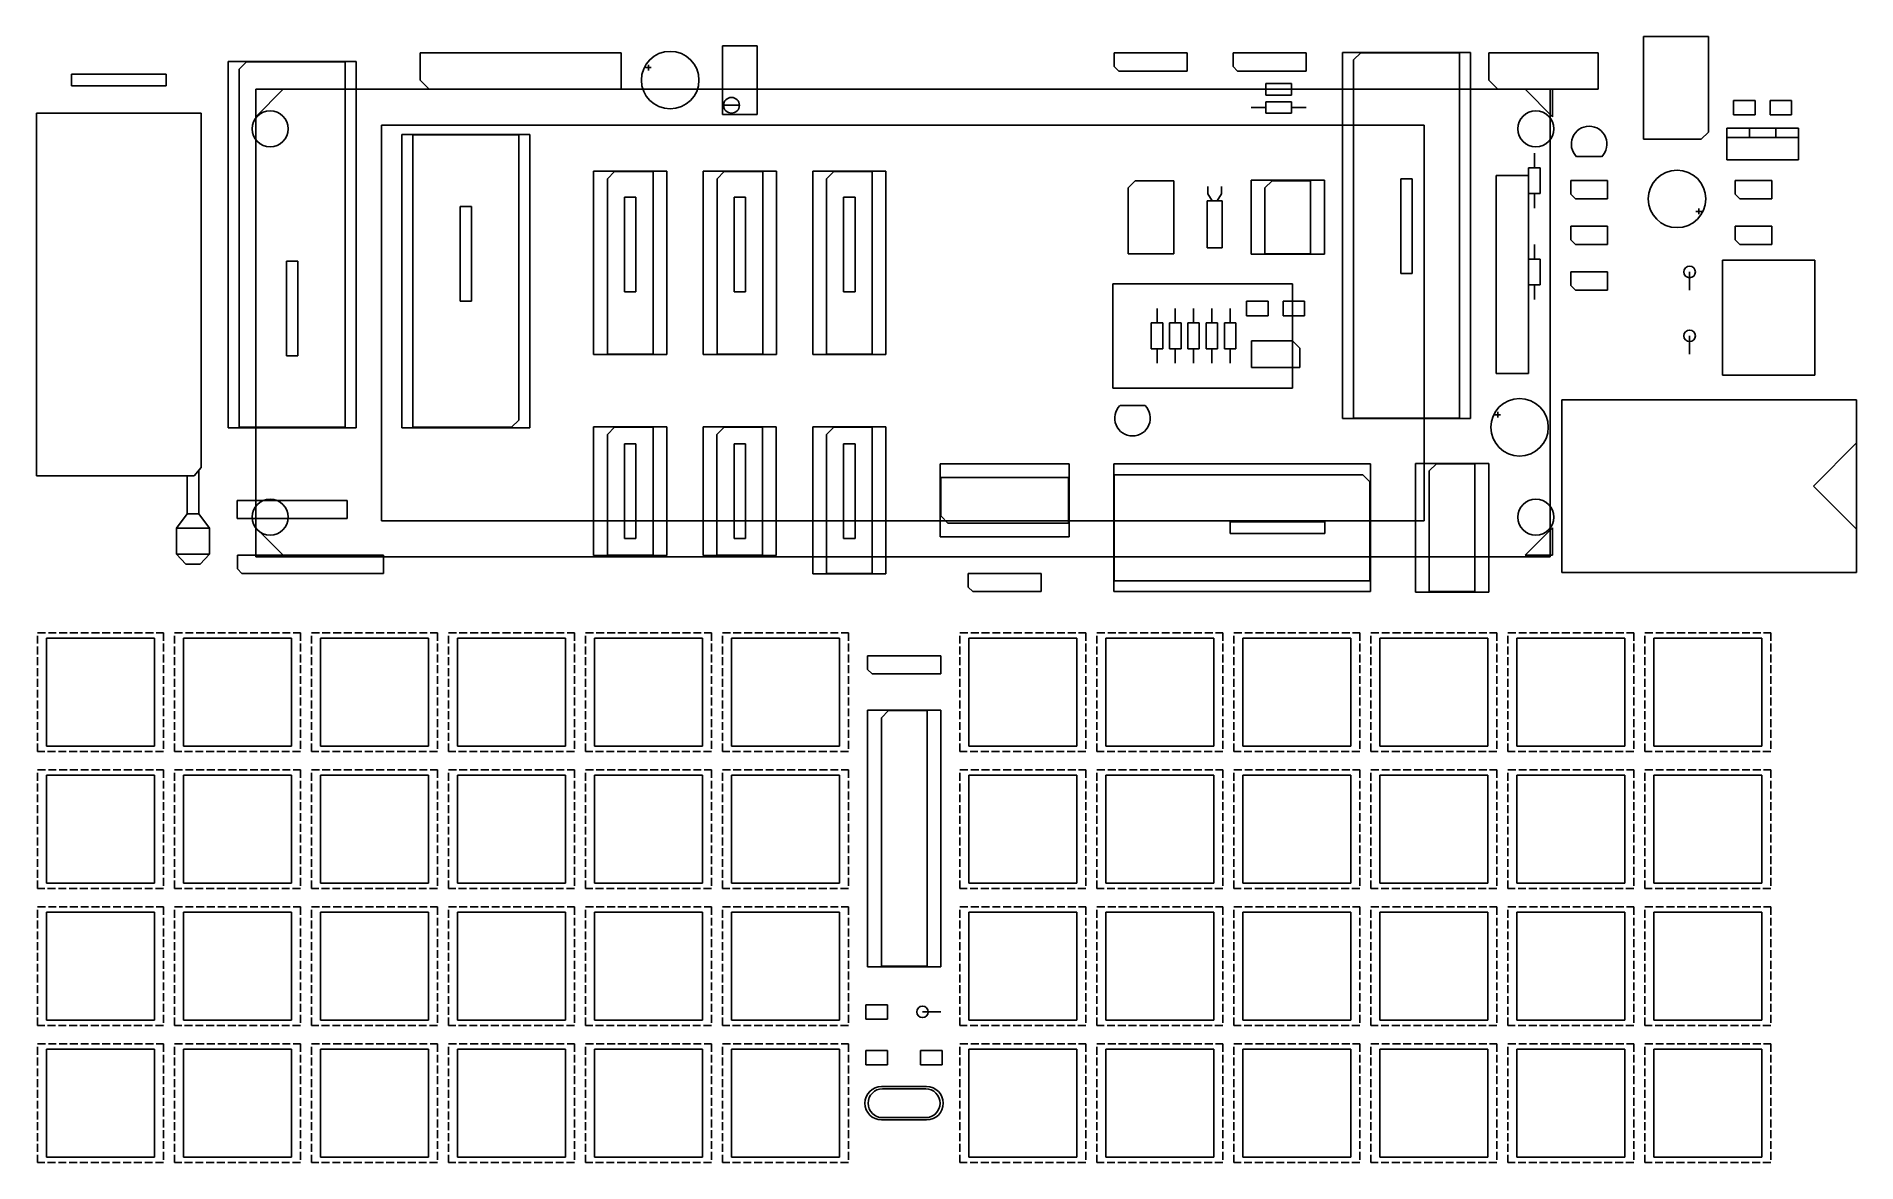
# Model space of a CAD drawing. Extents: x 0.25 to 10.21, y -6.18 to -0.01.
import ezdxf

# ---------------------------------------------------------------- set-up
doc = ezdxf.new("R2010")
doc.units = 0
doc.header["$MEASUREMENT"] = 0
doc.layers.add('BLACK', color=7, linetype='CONTINUOUS')

msp = doc.modelspace()

# ---------------------------------------------------------------- linework, layer by layer
at = {"layer": 'BLACK', "linetype": 'CONTINUOUS'}
for p, q in [((4.19488, -0.062402), (4.00472, -0.062402)), ((4.00472, -0.062402), (4.00472, -0.437598)), ((4.19488, -0.437598), (4.19488, -0.062402)), ((8.0998, -0.097835), (7.3998, -0.097835)), ((7.3998, -0.097835), (7.3998, -2.10256)), ((8.0998, -2.10256), (8.0998, -0.097835)), ((9.04843, -0.573622), (9.04843, -0.01063)), ((9.04843, -0.01063), (9.40276, -0.01063)), ((9.40276, -0.01063), (9.40276, -0.534252)), ((1.9998, -0.147638), (1.2998, -0.147638)), ((1.2998, -0.147638), (1.2998, -2.15236)), ((1.35984, -0.18937), (1.39921, -0.15)), ((1.35984, -2.15), (1.35984, -0.18937)), ((1.39921, -0.15), (1.93976, -0.15)), ((1.93976, -0.15), (1.93976, -2.15)), ((1.9998, -2.15236), (1.9998, -0.147638)), ((2.35, -0.25), (2.35, -0.1)), ((2.35, -0.1), (3.45, -0.1)), ((3.45, -0.1), (3.45, -0.3)), ((3.58399, -0.181201), (3.61548, -0.181201)), ((3.59973, -0.165453), (3.59973, -0.196949)), ((6.15, -0.175), (6.15, -0.1)), ((6.15, -0.1), (6.55, -0.1)), ((6.175, -0.2), (6.15, -0.175)), ((6.55, -0.1), (6.55, -0.2)), ((6.80039, -0.175), (6.80039, -0.1)), ((6.80039, -0.1), (7.20039, -0.1)), ((6.82539, -0.2), (6.80039, -0.175)), ((7.20039, -0.1), (7.20039, -0.2)), ((7.45984, -0.139567), (7.49921, -0.100197)), ((7.45984, -2.1002), (7.45984, -0.139567)), ((7.49921, -0.100197), (8.03976, -0.100197)), ((8.03976, -0.100197), (8.03976, -2.1002)), ((8.2, -0.250197), (8.2, -0.100197)), ((8.2, -0.100197), (8.8, -0.100197)), ((8.8, -0.100197), (8.8, -0.300197)), ((0.959055, -0.21811), (0.440945, -0.21811)), ((0.440945, -0.21811), (0.440945, -0.281102)), ((0.440945, -0.281102), (0.959055, -0.281102)), ((0.959055, -0.281102), (0.959055, -0.21811)), ((2.4, -0.3), (2.35, -0.25)), ((6.55, -0.2), (6.175, -0.2)), ((7.20039, -0.2), (6.82539, -0.2)), ((7.12087, -0.268504), (6.97913, -0.268504)), ((6.97913, -0.268504), (6.97913, -0.331496)), ((7.12087, -0.331496), (7.12087, -0.268504)), ((8.25, -0.300197), (8.2, -0.250197)), ((1.45, -0.3), (1.45, -0.45)), ((1.45, -0.45), (1.6, -0.3)), ((1.6, -0.3), (1.45, -0.3)), ((1.45, -0.3), (8.53661, -0.3)), ((1.45, -2.85906), (1.45, -0.3)), ((3.45, -0.3), (2.4, -0.3)), ((4.01201, -0.387598), (4.0974, -0.387638)), ((4.01201, -0.387598), (4.0974, -0.387638)), ((6.9, -0.3), (6.97913, -0.3)), ((6.97913, -0.331496), (7.12087, -0.331496)), ((7.12087, -0.368504), (6.97913, -0.368504)), ((6.97913, -0.368504), (6.97913, -0.431496)), ((7.2, -0.3), (7.12087, -0.3)), ((7.12087, -0.431496), (7.12087, -0.368504)), ((8.8, -0.300197), (8.25, -0.300197)), ((8.4, -0.3), (8.55, -0.45)), ((8.55, -0.3), (8.4, -0.3)), ((8.53661, -0.3), (8.53661, -2.85906)), ((8.55, -0.45), (8.55, -0.3)), ((9.54016, -0.36063), (9.54016, -0.43937)), ((9.65827, -0.36063), (9.54016, -0.36063)), ((9.65827, -0.43937), (9.65827, -0.36063)), ((9.74016, -0.36063), (9.74016, -0.43937)), ((9.85827, -0.36063), (9.74016, -0.36063)), ((9.85827, -0.43937), (9.85827, -0.36063)), ((0.249213, -2.41535), (0.249213, -0.431102)), ((0.249213, -0.431102), (1.15079, -0.431102)), ((1.15079, -0.431102), (1.15079, -2.36969)), ((2.13898, -0.49685), (7.84764, -0.49685)), ((2.13898, -2.6622), (2.13898, -0.49685)), ((4.00472, -0.437598), (4.19488, -0.437598)), ((6.9, -0.4), (6.97913, -0.4)), ((6.97913, -0.431496), (7.12087, -0.431496)), ((7.2, -0.4), (7.12087, -0.4)), ((7.84764, -0.49685), (7.84764, -2.6622)), ((9.54016, -0.43937), (9.65827, -0.43937)), ((9.74016, -0.43937), (9.85827, -0.43937)), ((2.95, -0.547638), (2.25, -0.547638)), ((2.25, -0.547638), (2.25, -2.15236)), ((2.31004, -2.15), (2.31004, -0.55)), ((2.31004, -0.55), (2.88996, -0.55)), ((2.88996, -0.55), (2.88996, -2.11063)), ((2.95, -2.15236), (2.95, -0.547638)), ((9.04843, -0.573622), (9.36339, -0.573622)), ((9.40276, -0.534252), (9.36339, -0.573622)), ((9.50315, -0.513189), (9.50315, -0.686417)), ((9.89685, -0.513189), (9.50315, -0.513189)), ((9.50315, -0.563189), (9.89685, -0.563189)), ((9.62717, -0.513189), (9.62717, -0.563189)), ((9.77283, -0.513189), (9.77283, -0.563189)), ((9.89685, -0.686417), (9.89685, -0.513189)), ((8.45, -0.65), (8.45, -0.729134)), ((8.68031, -0.668898), (8.81811, -0.668898)), ((9.50315, -0.686417), (9.89685, -0.686417)), ((3.7, -0.747638), (3.3, -0.747638)), ((3.3, -0.747638), (3.3, -1.75236)), ((3.375, -0.78937), (3.41437, -0.75)), ((3.375, -1.75), (3.375, -0.78937)), ((3.41437, -0.75), (3.625, -0.75)), ((3.625, -0.75), (3.625, -1.75)), ((3.7, -1.75236), (3.7, -0.747638)), ((4.30039, -0.747835), (3.90039, -0.747835)), ((3.90039, -0.747835), (3.90039, -1.75256)), ((3.97539, -0.789567), (4.01476, -0.750197)), ((3.97539, -1.7502), (3.97539, -0.789567)), ((4.01476, -0.750197), (4.22539, -0.750197)), ((4.22539, -0.750197), (4.22539, -1.7502)), ((4.30039, -1.75256), (4.30039, -0.747835)), ((4.90039, -0.747835), (4.50039, -0.747835)), ((4.50039, -0.747835), (4.50039, -1.75256)), ((4.57539, -0.789567), (4.61476, -0.750197)), ((4.57539, -1.7502), (4.57539, -0.789567)), ((4.61476, -0.750197), (4.82539, -0.750197)), ((4.82539, -0.750197), (4.82539, -1.7502)), ((4.90039, -1.75256), (4.90039, -0.747835)), ((7.7185, -0.790945), (7.7185, -1.30906)), ((7.7815, -0.790945), (7.7185, -0.790945)), ((7.7815, -1.30906), (7.7815, -0.790945)), ((8.24134, -0.772441), (8.4185, -0.772441)), ((8.24134, -1.85512), (8.24134, -0.772441)), ((8.4815, -0.729134), (8.4185, -0.729134)), ((8.4185, -0.729134), (8.4185, -0.870866)), ((8.4185, -0.772441), (8.4185, -1.85512)), ((8.4815, -0.870866), (8.4815, -0.729134)), ((3.5315, -0.890157), (3.4685, -0.890157)), ((3.4685, -0.890157), (3.4685, -1.40827)), ((3.5315, -1.40827), (3.5315, -0.890157)), ((4.1315, -0.890157), (4.0685, -0.890157)), ((4.0685, -0.890157), (4.0685, -1.40827)), ((4.1315, -1.40827), (4.1315, -0.890157)), ((4.7315, -0.890157), (4.6685, -0.890157)), ((4.6685, -0.890157), (4.6685, -1.40827)), ((4.7315, -1.40827), (4.7315, -0.890157)), ((6.22539, -0.839764), (6.26476, -0.800394)), ((6.22539, -1.20039), (6.22539, -0.839764)), ((6.26476, -0.800394), (6.47539, -0.800394)), ((6.47539, -0.800394), (6.47539, -1.20039)), ((6.6622, -0.872047), (6.6622, -0.832677)), ((6.68583, -0.911417), (6.6622, -0.872047)), ((6.71339, -0.911417), (6.73701, -0.872047)), ((6.73701, -0.872047), (6.73701, -0.832677)), ((6.90039, -0.798031), (6.90039, -1.20276)), ((7.30039, -0.798031), (6.90039, -0.798031)), ((6.97539, -0.839764), (7.01476, -0.800394)), ((6.97539, -1.20039), (6.97539, -0.839764)), ((7.01476, -0.800394), (7.22539, -0.800394)), ((7.22539, -0.800394), (7.22539, -1.20039)), ((7.30039, -1.20276), (7.30039, -0.798031)), ((8.4185, -0.870866), (8.4815, -0.870866)), ((8.45, -0.95), (8.45, -0.870866)), ((8.65, -0.875), (8.65, -0.8)), ((8.65, -0.8), (8.85, -0.8)), ((8.675, -0.9), (8.65, -0.875)), ((8.85, -0.8), (8.85, -0.9)), ((9.55, -0.875), (9.55, -0.8)), ((9.55, -0.8), (9.75, -0.8)), ((9.575, -0.9), (9.55, -0.875)), ((9.75, -0.8), (9.75, -0.9)), ((2.56831, -0.941732), (2.56831, -1.45984)), ((2.6313, -0.941732), (2.56831, -0.941732)), ((2.6313, -1.45984), (2.6313, -0.941732)), ((6.65906, -0.911417), (6.65906, -1.16732)), ((6.74016, -0.911417), (6.65906, -0.911417)), ((6.74016, -1.16732), (6.74016, -0.911417)), ((8.85, -0.9), (8.675, -0.9)), ((9.36601, -0.968799), (9.33452, -0.968799)), ((9.35027, -0.984547), (9.35027, -0.953051)), ((9.75, -0.9), (9.575, -0.9)), ((8.65, -1.125), (8.65, -1.05)), ((8.65, -1.05), (8.85, -1.05)), ((8.85, -1.05), (8.85, -1.15)), ((9.55, -1.125), (9.55, -1.05)), ((9.55, -1.05), (9.75, -1.05)), ((9.75, -1.05), (9.75, -1.15)), ((6.65906, -1.16732), (6.74016, -1.16732)), ((8.45, -1.15), (8.45, -1.22913)), ((8.675, -1.15), (8.65, -1.125)), ((8.85, -1.15), (8.675, -1.15)), ((9.575, -1.15), (9.55, -1.125)), ((9.75, -1.15), (9.575, -1.15)), ((1.6813, -1.24094), (1.61831, -1.24094)), ((1.61831, -1.24094), (1.61831, -1.75906)), ((1.6813, -1.75906), (1.6813, -1.24094)), ((6.47539, -1.20039), (6.22539, -1.20039)), ((6.90039, -1.20276), (7.30039, -1.20276)), ((7.22539, -1.20039), (6.97539, -1.20039)), ((8.4815, -1.22913), (8.4185, -1.22913)), ((8.4185, -1.22913), (8.4185, -1.37087)), ((8.4815, -1.37087), (8.4815, -1.22913)), ((9.48071, -1.86457), (9.48071, -1.23465)), ((9.48071, -1.23465), (9.98465, -1.23465)), ((9.98465, -1.23465), (9.98465, -1.86457)), ((7.12638, -1.36457), (6.14213, -1.36457)), ((6.14213, -1.36457), (6.14213, -1.93543)), ((7.12638, -1.93543), (7.12638, -1.36457)), ((7.7185, -1.30906), (7.7815, -1.30906)), ((8.4185, -1.37087), (8.4815, -1.37087)), ((8.45, -1.45), (8.45, -1.37087)), ((8.65, -1.375), (8.65, -1.3)), ((8.65, -1.3), (8.85, -1.3)), ((8.675, -1.4), (8.65, -1.375)), ((8.85, -1.3), (8.85, -1.4)), ((9.3, -1.3), (9.3, -1.4)), ((2.56831, -1.45984), (2.6313, -1.45984)), ((3.4685, -1.40827), (3.5315, -1.40827)), ((4.0685, -1.40827), (4.1315, -1.40827)), ((4.6685, -1.40827), (4.7315, -1.40827)), ((6.87441, -1.46063), (6.87441, -1.53937)), ((6.99252, -1.46063), (6.87441, -1.46063)), ((6.99252, -1.53937), (6.99252, -1.46063)), ((7.07441, -1.46063), (7.07441, -1.53937)), ((7.19252, -1.46063), (7.07441, -1.46063)), ((7.19252, -1.53937), (7.19252, -1.46063)), ((8.85, -1.4), (8.675, -1.4)), ((6.41575, -1.57913), (6.35276, -1.57913)), ((6.35276, -1.57913), (6.35276, -1.72087)), ((6.38425, -1.5), (6.38425, -1.57913)), ((6.41575, -1.72087), (6.41575, -1.57913)), ((6.51575, -1.57913), (6.45276, -1.57913)), ((6.45276, -1.57913), (6.45276, -1.72087)), ((6.48425, -1.5), (6.48425, -1.57913)), ((6.51575, -1.72087), (6.51575, -1.57913)), ((6.55276, -1.57913), (6.55276, -1.72087)), ((6.61575, -1.57913), (6.55276, -1.57913)), ((6.58425, -1.5), (6.58425, -1.57913)), ((6.61575, -1.72087), (6.61575, -1.57913)), ((6.71575, -1.57913), (6.65276, -1.57913)), ((6.65276, -1.57913), (6.65276, -1.72087)), ((6.68425, -1.5), (6.68425, -1.57913)), ((6.71575, -1.72087), (6.71575, -1.57913)), ((6.81575, -1.57913), (6.75276, -1.57913)), ((6.75276, -1.57913), (6.75276, -1.72087)), ((6.78425, -1.5), (6.78425, -1.57913)), ((6.81575, -1.72087), (6.81575, -1.57913)), ((6.87441, -1.53937), (6.99252, -1.53937)), ((7.07441, -1.53937), (7.19252, -1.53937)), ((7.12677, -1.67717), (6.90236, -1.67717)), ((6.90236, -1.67717), (6.90236, -1.82283)), ((7.12677, -1.67717), (7.16614, -1.71654)), ((9.3, -1.65), (9.3, -1.75)), ((1.61831, -1.75906), (1.6813, -1.75906)), ((3.3, -1.75236), (3.7, -1.75236)), ((3.625, -1.75), (3.375, -1.75)), ((3.90039, -1.75256), (4.30039, -1.75256)), ((4.22539, -1.7502), (3.97539, -1.7502)), ((4.50039, -1.75256), (4.90039, -1.75256)), ((4.82539, -1.7502), (4.57539, -1.7502)), ((6.35276, -1.72087), (6.41575, -1.72087)), ((6.38425, -1.8), (6.38425, -1.72087)), ((6.45276, -1.72087), (6.51575, -1.72087)), ((6.48425, -1.8), (6.48425, -1.72087)), ((6.55276, -1.72087), (6.61575, -1.72087)), ((6.58425, -1.8), (6.58425, -1.72087)), ((6.65276, -1.72087), (6.71575, -1.72087)), ((6.68425, -1.8), (6.68425, -1.72087)), ((6.75276, -1.72087), (6.81575, -1.72087)), ((6.78425, -1.8), (6.78425, -1.72087)), ((7.16614, -1.71654), (7.16614, -1.82283)), ((7.16614, -1.82283), (6.90236, -1.82283)), ((8.4185, -1.85512), (8.24134, -1.85512)), ((9.98465, -1.86457), (9.48071, -1.86457)), ((6.14213, -1.93543), (7.12638, -1.93543)), ((6.31969, -2.0311), (6.18189, -2.0311)), ((8.23399, -2.0812), (8.26548, -2.0812)), ((8.24973, -2.06545), (8.24973, -2.09695)), ((8.6, -2), (10.2142, -2)), ((8.6, -2.94488), (8.6, -2)), ((10.2142, -2), (10.2142, -2.94488)), ((1.2998, -2.15236), (1.9998, -2.15236)), ((1.93976, -2.15), (1.35984, -2.15)), ((2.25, -2.15236), (2.95, -2.15236)), ((2.85059, -2.15), (2.31004, -2.15)), ((2.88996, -2.11063), (2.85059, -2.15)), ((3.7, -2.14764), (3.3, -2.14764)), ((3.3, -2.14764), (3.3, -2.85236)), ((3.375, -2.18937), (3.41437, -2.15)), ((3.375, -2.85), (3.375, -2.18937)), ((3.41437, -2.15), (3.625, -2.15)), ((3.625, -2.15), (3.625, -2.85)), ((3.7, -2.85236), (3.7, -2.14764)), ((4.29961, -2.14783), (3.89961, -2.14783)), ((3.89961, -2.14783), (3.89961, -2.85256)), ((3.97461, -2.18957), (4.01398, -2.1502)), ((3.97461, -2.8502), (3.97461, -2.18957)), ((4.01398, -2.1502), (4.22461, -2.1502)), ((4.22461, -2.1502), (4.22461, -2.8502)), ((4.29961, -2.85256), (4.29961, -2.14783)), ((4.89961, -2.14783), (4.49961, -2.14783)), ((4.49961, -2.14783), (4.49961, -2.95256)), ((4.57461, -2.18957), (4.61398, -2.1502)), ((4.57461, -2.9502), (4.57461, -2.18957)), ((4.61398, -2.1502), (4.82461, -2.1502)), ((4.82461, -2.1502), (4.82461, -2.9502)), ((4.89961, -2.95256), (4.89961, -2.14783)), ((7.3998, -2.10256), (8.0998, -2.10256)), ((8.03976, -2.1002), (7.45984, -2.1002)), ((3.5315, -2.24016), (3.4685, -2.24016)), ((3.4685, -2.24016), (3.4685, -2.75827)), ((3.5315, -2.75827), (3.5315, -2.24016)), ((4.1315, -2.24016), (4.0685, -2.24016)), ((4.0685, -2.24016), (4.0685, -2.75827)), ((4.1315, -2.75827), (4.1315, -2.24016)), ((4.7315, -2.24016), (4.6685, -2.24016)), ((4.6685, -2.24016), (4.6685, -2.75827)), ((4.7315, -2.75827), (4.7315, -2.24016)), ((10.2142, -2.23622), (9.97795, -2.47244)), ((1.15079, -2.36969), (1.1122, -2.41535)), ((1.1378, -2.38346), (1.1378, -2.62402)), ((5.19764, -2.35), (5.19764, -2.75)), ((5.90236, -2.35), (5.19764, -2.35)), ((5.90236, -2.75), (5.90236, -2.35)), ((6.14764, -2.35), (6.14764, -3.05)), ((7.55236, -2.35), (6.14764, -2.35)), ((7.55236, -3.05), (7.55236, -2.35)), ((7.8, -2.34764), (7.8, -3.05236)), ((8.2, -2.34764), (7.8, -2.34764)), ((7.875, -2.38937), (7.91437, -2.35)), ((7.875, -3.05), (7.875, -2.38937)), ((7.91437, -2.35), (8.125, -2.35)), ((8.125, -2.35), (8.125, -3.05)), ((8.2, -3.05236), (8.2, -2.34764)), ((1.1122, -2.41535), (0.249213, -2.41535)), ((1.0748, -2.62402), (1.0748, -2.41535)), ((5.2, -2.63563), (5.2, -2.425)), ((5.2, -2.425), (5.9, -2.425)), ((5.9, -2.425), (5.9, -2.675)), ((6.15, -2.98996), (6.15, -2.41004)), ((6.15, -2.41004), (7.51063, -2.41004)), ((7.51063, -2.41004), (7.55, -2.44941)), ((7.55, -2.44941), (7.55, -2.98996)), ((9.97795, -2.47244), (10.2142, -2.70866)), ((1.34921, -2.55079), (1.34921, -2.64921)), ((1.95079, -2.55079), (1.34921, -2.55079)), ((1.45, -2.55079), (1.45, -2.64921)), ((1.95079, -2.64921), (1.95079, -2.55079)), ((1.01575, -2.70276), (1.0748, -2.62402)), ((1.1378, -2.62402), (1.0748, -2.62402)), ((1.19685, -2.70276), (1.1378, -2.62402)), ((1.34921, -2.64921), (1.95079, -2.64921)), ((7.84764, -2.6622), (2.13898, -2.6622)), ((5.23937, -2.675), (5.2, -2.63563)), ((5.9, -2.675), (5.23937, -2.675)), ((7.30354, -2.6685), (6.78543, -2.6685)), ((6.78543, -2.6685), (6.78543, -2.7315)), ((7.30354, -2.7315), (7.30354, -2.6685)), ((1.19685, -2.70276), (1.01575, -2.70276)), ((1.01575, -2.70276), (1.01575, -2.84449)), ((1.19685, -2.84449), (1.19685, -2.70276)), ((1.45, -2.7), (1.6, -2.85)), ((1.45, -2.85), (1.45, -2.7)), ((3.4685, -2.75827), (3.5315, -2.75827)), ((4.0685, -2.75827), (4.1315, -2.75827)), ((4.6685, -2.75827), (4.7315, -2.75827)), ((5.19764, -2.75), (5.90236, -2.75)), ((6.78543, -2.7315), (7.30354, -2.7315)), ((8.55, -2.7), (8.4, -2.85)), ((8.55, -2.85), (8.55, -2.7)), ((1.06693, -2.89961), (1.01575, -2.84449)), ((1.01575, -2.84449), (1.19685, -2.84449)), ((1.19685, -2.84449), (1.14567, -2.89961)), ((1.34941, -2.925), (1.34941, -2.85)), ((1.34941, -2.85), (2.14941, -2.85)), ((1.6, -2.85), (1.45, -2.85)), ((8.53661, -2.85906), (1.45, -2.85906)), ((2.14941, -2.85), (2.14941, -2.95)), ((3.3, -2.85236), (3.7, -2.85236)), ((3.625, -2.85), (3.375, -2.85)), ((3.89961, -2.85256), (4.29961, -2.85256)), ((4.22461, -2.8502), (3.97461, -2.8502)), ((8.4, -2.85), (8.55, -2.85)), ((1.14567, -2.89961), (1.06693, -2.89961)), ((1.37441, -2.95), (1.34941, -2.925)), ((2.14941, -2.95), (1.37441, -2.95)), ((4.49961, -2.95256), (4.89961, -2.95256)), ((4.82461, -2.9502), (4.57461, -2.9502)), ((5.35, -3.025), (5.35, -2.95)), ((5.35, -2.95), (5.75, -2.95)), ((5.75, -2.95), (5.75, -3.05)), ((10.2142, -2.94488), (8.6, -2.94488)), ((5.375, -3.05), (5.35, -3.025)), ((5.75, -3.05), (5.375, -3.05)), ((6.14764, -3.05), (7.55236, -3.05)), ((7.55, -2.98996), (6.15, -2.98996)), ((7.8, -3.05236), (8.2, -3.05236)), ((8.125, -3.05), (7.875, -3.05)), ((0.255512, -3.27559), (0.298819, -3.27559)), ((0.314567, -3.27559), (0.357874, -3.27559)), ((0.373622, -3.27559), (0.416929, -3.27559)), ((0.432677, -3.27559), (0.475984, -3.27559)), ((0.491732, -3.27559), (0.535039, -3.27559)), ((0.550787, -3.27559), (0.594094, -3.27559)), ((0.609843, -3.27559), (0.65315, -3.27559)), ((0.668898, -3.27559), (0.712205, -3.27559)), ((0.727953, -3.27559), (0.77126, -3.27559)), ((0.787008, -3.27559), (0.830315, -3.27559)), ((0.846063, -3.27559), (0.88937, -3.27559)), ((0.905118, -3.27559), (0.944488, -3.27559)), ((0.944488, -3.27559), (0.944488, -3.3189)), ((1.00551, -3.27559), (1.04882, -3.27559)), ((1.06457, -3.27559), (1.10787, -3.27559)), ((1.12362, -3.27559), (1.16693, -3.27559)), ((1.18268, -3.27559), (1.22598, -3.27559)), ((1.24173, -3.27559), (1.28504, -3.27559)), ((1.30079, -3.27559), (1.34409, -3.27559)), ((1.35984, -3.27559), (1.40315, -3.27559)), ((1.4189, -3.27559), (1.4622, -3.27559)), ((1.47795, -3.27559), (1.52126, -3.27559)), ((1.53701, -3.27559), (1.58031, -3.27559)), ((1.59606, -3.27559), (1.63937, -3.27559)), ((1.65512, -3.27559), (1.69449, -3.27559)), ((1.69449, -3.27559), (1.69449, -3.3189)), ((1.75551, -3.27559), (1.79882, -3.27559)), ((1.81457, -3.27559), (1.85787, -3.27559)), ((1.87362, -3.27559), (1.91693, -3.27559)), ((1.93268, -3.27559), (1.97598, -3.27559)), ((1.99173, -3.27559), (2.03504, -3.27559)), ((2.05079, -3.27559), (2.09409, -3.27559)), ((2.10984, -3.27559), (2.15315, -3.27559)), ((2.1689, -3.27559), (2.2122, -3.27559)), ((2.22795, -3.27559), (2.27126, -3.27559)), ((2.28701, -3.27559), (2.33031, -3.27559)), ((2.34606, -3.27559), (2.38937, -3.27559)), ((2.40512, -3.27559), (2.44449, -3.27559)), ((2.44449, -3.27559), (2.44449, -3.3189)), ((2.50551, -3.27559), (2.54882, -3.27559)), ((2.56457, -3.27559), (2.60787, -3.27559)), ((2.62362, -3.27559), (2.66693, -3.27559)), ((2.68268, -3.27559), (2.72598, -3.27559)), ((2.74173, -3.27559), (2.78504, -3.27559)), ((2.80079, -3.27559), (2.84409, -3.27559)), ((2.85984, -3.27559), (2.90315, -3.27559)), ((2.9189, -3.27559), (2.9622, -3.27559)), ((2.97795, -3.27559), (3.02126, -3.27559)), ((3.03701, -3.27559), (3.08031, -3.27559)), ((3.09606, -3.27559), (3.13937, -3.27559)), ((3.15512, -3.27559), (3.19449, -3.27559)), ((3.19449, -3.27559), (3.19449, -3.3189)), ((3.25551, -3.27559), (3.29882, -3.27559)), ((3.31457, -3.27559), (3.35787, -3.27559)), ((3.37362, -3.27559), (3.41693, -3.27559)), ((3.43268, -3.27559), (3.47598, -3.27559)), ((3.49173, -3.27559), (3.53504, -3.27559)), ((3.55079, -3.27559), (3.59409, -3.27559)), ((3.60984, -3.27559), (3.65315, -3.27559)), ((3.6689, -3.27559), (3.7122, -3.27559)), ((3.72795, -3.27559), (3.77126, -3.27559)), ((3.78701, -3.27559), (3.83031, -3.27559)), ((3.84606, -3.27559), (3.88937, -3.27559)), ((3.90512, -3.27559), (3.94449, -3.27559)), ((3.94449, -3.27559), (3.94449, -3.3189)), ((4.00551, -3.27559), (4.04882, -3.27559)), ((4.06457, -3.27559), (4.10787, -3.27559)), ((4.12362, -3.27559), (4.16693, -3.27559)), ((4.18268, -3.27559), (4.22598, -3.27559)), ((4.24173, -3.27559), (4.28504, -3.27559)), ((4.30079, -3.27559), (4.34409, -3.27559)), ((4.35984, -3.27559), (4.40315, -3.27559)), ((4.4189, -3.27559), (4.4622, -3.27559)), ((4.47795, -3.27559), (4.52126, -3.27559)), ((4.53701, -3.27559), (4.58031, -3.27559)), ((4.59606, -3.27559), (4.63937, -3.27559)), ((4.65512, -3.27559), (4.69449, -3.27559)), ((4.69449, -3.27559), (4.69449, -3.3189)), ((5.30551, -3.27559), (5.34882, -3.27559)), ((5.36457, -3.27559), (5.40787, -3.27559)), ((5.42362, -3.27559), (5.46693, -3.27559)), ((5.48268, -3.27559), (5.52598, -3.27559)), ((5.54173, -3.27559), (5.58504, -3.27559)), ((5.60079, -3.27559), (5.64409, -3.27559)), ((5.65984, -3.27559), (5.70315, -3.27559)), ((5.7189, -3.27559), (5.7622, -3.27559)), ((5.77795, -3.27559), (5.82126, -3.27559)), ((5.83701, -3.27559), (5.88031, -3.27559)), ((5.89606, -3.27559), (5.93937, -3.27559)), ((5.95512, -3.27559), (5.99449, -3.27559)), ((5.99449, -3.27559), (5.99449, -3.3189)), ((6.05551, -3.27559), (6.09882, -3.27559)), ((6.11457, -3.27559), (6.15787, -3.27559)), ((6.17362, -3.27559), (6.21693, -3.27559)), ((6.23268, -3.27559), (6.27598, -3.27559)), ((6.29173, -3.27559), (6.33504, -3.27559)), ((6.35079, -3.27559), (6.39409, -3.27559)), ((6.40984, -3.27559), (6.45315, -3.27559)), ((6.4689, -3.27559), (6.5122, -3.27559)), ((6.52795, -3.27559), (6.57126, -3.27559)), ((6.58701, -3.27559), (6.63031, -3.27559)), ((6.64606, -3.27559), (6.68937, -3.27559)), ((6.70512, -3.27559), (6.74449, -3.27559)), ((6.74449, -3.27559), (6.74449, -3.3189)), ((6.80551, -3.27559), (6.84882, -3.27559)), ((6.86457, -3.27559), (6.90787, -3.27559)), ((6.92362, -3.27559), (6.96693, -3.27559)), ((6.98268, -3.27559), (7.02598, -3.27559)), ((7.04173, -3.27559), (7.08504, -3.27559)), ((7.10079, -3.27559), (7.14409, -3.27559)), ((7.15984, -3.27559), (7.20315, -3.27559)), ((7.2189, -3.27559), (7.2622, -3.27559)), ((7.27795, -3.27559), (7.32126, -3.27559)), ((7.33701, -3.27559), (7.38031, -3.27559)), ((7.39606, -3.27559), (7.43937, -3.27559)), ((7.45512, -3.27559), (7.49449, -3.27559)), ((7.49449, -3.27559), (7.49449, -3.3189)), ((7.55551, -3.27559), (7.59882, -3.27559)), ((7.61457, -3.27559), (7.65787, -3.27559)), ((7.67362, -3.27559), (7.71693, -3.27559)), ((7.73268, -3.27559), (7.77598, -3.27559)), ((7.79173, -3.27559), (7.83504, -3.27559)), ((7.85079, -3.27559), (7.89409, -3.27559)), ((7.90984, -3.27559), (7.95315, -3.27559)), ((7.9689, -3.27559), (8.0122, -3.27559)), ((8.02795, -3.27559), (8.07126, -3.27559)), ((8.08701, -3.27559), (8.13031, -3.27559)), ((8.14606, -3.27559), (8.18937, -3.27559)), ((8.20512, -3.27559), (8.24449, -3.27559)), ((8.24449, -3.27559), (8.24449, -3.3189)), ((8.30551, -3.27559), (8.34882, -3.27559)), ((8.36457, -3.27559), (8.40787, -3.27559)), ((8.42362, -3.27559), (8.46693, -3.27559)), ((8.48268, -3.27559), (8.52598, -3.27559)), ((8.54173, -3.27559), (8.58504, -3.27559)), ((8.60079, -3.27559), (8.64409, -3.27559)), ((8.65984, -3.27559), (8.70315, -3.27559)), ((8.7189, -3.27559), (8.7622, -3.27559)), ((8.77795, -3.27559), (8.82126, -3.27559)), ((8.83701, -3.27559), (8.88031, -3.27559)), ((8.89606, -3.27559), (8.93937, -3.27559)), ((8.95512, -3.27559), (8.99449, -3.27559)), ((8.99449, -3.27559), (8.99449, -3.3189)), ((9.05551, -3.27559), (9.09882, -3.27559)), ((9.11457, -3.27559), (9.15787, -3.27559)), ((9.17362, -3.27559), (9.21693, -3.27559)), ((9.23268, -3.27559), (9.27598, -3.27559)), ((9.29173, -3.27559), (9.33504, -3.27559)), ((9.35079, -3.27559), (9.39409, -3.27559)), ((9.40984, -3.27559), (9.45315, -3.27559)), ((9.4689, -3.27559), (9.5122, -3.27559)), ((9.52795, -3.27559), (9.57126, -3.27559)), ((9.58701, -3.27559), (9.63031, -3.27559)), ((9.64606, -3.27559), (9.68937, -3.27559)), ((9.70512, -3.27559), (9.74449, -3.27559)), ((9.74449, -3.27559), (9.74449, -3.3189)), ((0.255512, -3.33465), (0.255512, -3.29134)), ((0.255512, -3.3937), (0.255512, -3.35039)), ((0.304724, -3.89567), (0.304724, -3.30512)), ((0.304724, -3.30512), (0.895276, -3.30512)), ((0.895276, -3.30512), (0.895276, -3.89567)), ((0.944488, -3.33465), (0.944488, -3.37795)), ((1.00551, -3.33465), (1.00551, -3.29134)), ((1.00551, -3.3937), (1.00551, -3.35039)), ((1.05472, -3.30512), (1.64528, -3.30512)), ((1.05472, -3.89567), (1.05472, -3.30512)), ((1.64528, -3.30512), (1.64528, -3.89567)), ((1.69449, -3.33465), (1.69449, -3.37795)), ((1.75551, -3.33465), (1.75551, -3.29134)), ((1.75551, -3.3937), (1.75551, -3.35039)), ((1.80472, -3.30512), (2.39528, -3.30512)), ((1.80472, -3.89567), (1.80472, -3.30512)), ((2.39528, -3.30512), (2.39528, -3.89567)), ((2.44449, -3.33465), (2.44449, -3.37795)), ((2.50551, -3.33465), (2.50551, -3.29134)), ((2.50551, -3.3937), (2.50551, -3.35039)), ((2.55472, -3.30512), (3.14528, -3.30512)), ((2.55472, -3.89567), (2.55472, -3.30512)), ((3.14528, -3.30512), (3.14528, -3.89567)), ((3.19449, -3.33465), (3.19449, -3.37795)), ((3.25551, -3.33465), (3.25551, -3.29134)), ((3.25551, -3.3937), (3.25551, -3.35039)), ((3.30472, -3.30512), (3.89528, -3.30512)), ((3.30472, -3.89567), (3.30472, -3.30512)), ((3.89528, -3.30512), (3.89528, -3.89567)), ((3.94449, -3.33465), (3.94449, -3.37795)), ((4.00551, -3.33465), (4.00551, -3.29134)), ((4.00551, -3.3937), (4.00551, -3.35039)), ((4.05472, -3.30512), (4.64528, -3.30512)), ((4.05472, -3.89567), (4.05472, -3.30512)), ((4.64528, -3.30512), (4.64528, -3.89567)), ((4.69449, -3.33465), (4.69449, -3.37795)), ((5.30551, -3.33465), (5.30551, -3.29134)), ((5.30551, -3.3937), (5.30551, -3.35039)), ((5.35472, -3.30512), (5.94528, -3.30512)), ((5.35472, -3.89567), (5.35472, -3.30512)), ((5.94528, -3.30512), (5.94528, -3.89567)), ((5.99449, -3.33465), (5.99449, -3.37795)), ((6.05551, -3.33465), (6.05551, -3.29134)), ((6.05551, -3.3937), (6.05551, -3.35039)), ((6.10472, -3.30512), (6.69528, -3.30512)), ((6.10472, -3.89567), (6.10472, -3.30512)), ((6.69528, -3.30512), (6.69528, -3.89567)), ((6.74449, -3.33465), (6.74449, -3.37795)), ((6.80551, -3.33465), (6.80551, -3.29134)), ((6.80551, -3.3937), (6.80551, -3.35039)), ((6.85472, -3.30512), (7.44528, -3.30512)), ((6.85472, -3.89567), (6.85472, -3.30512)), ((7.44528, -3.30512), (7.44528, -3.89567)), ((7.49449, -3.33465), (7.49449, -3.37795)), ((7.55551, -3.33465), (7.55551, -3.29134)), ((7.55551, -3.3937), (7.55551, -3.35039)), ((7.60472, -3.30512), (8.19528, -3.30512)), ((7.60472, -3.89567), (7.60472, -3.30512)), ((8.19528, -3.30512), (8.19528, -3.89567)), ((8.24449, -3.33465), (8.24449, -3.37795)), ((8.30551, -3.33465), (8.30551, -3.29134)), ((8.30551, -3.3937), (8.30551, -3.35039)), ((8.35472, -3.30512), (8.94528, -3.30512)), ((8.35472, -3.89567), (8.35472, -3.30512)), ((8.94528, -3.30512), (8.94528, -3.89567)), ((8.99449, -3.33465), (8.99449, -3.37795)), ((9.05551, -3.33465), (9.05551, -3.29134)), ((9.05551, -3.3937), (9.05551, -3.35039)), ((9.10472, -3.89567), (9.10472, -3.30512)), ((9.10472, -3.30512), (9.69528, -3.30512)), ((9.69528, -3.30512), (9.69528, -3.89567)), ((9.74449, -3.33465), (9.74449, -3.37795)), ((0.255512, -3.45276), (0.255512, -3.40945)), ((0.255512, -3.51181), (0.255512, -3.4685)), ((0.944488, -3.3937), (0.944488, -3.43701)), ((0.944488, -3.45276), (0.944488, -3.49606)), ((1.00551, -3.45276), (1.00551, -3.40945)), ((1.00551, -3.51181), (1.00551, -3.4685)), ((1.69449, -3.3937), (1.69449, -3.43701)), ((1.69449, -3.45276), (1.69449, -3.49606)), ((1.75551, -3.45276), (1.75551, -3.40945)), ((1.75551, -3.51181), (1.75551, -3.4685)), ((2.44449, -3.3937), (2.44449, -3.43701)), ((2.44449, -3.45276), (2.44449, -3.49606)), ((2.50551, -3.45276), (2.50551, -3.40945)), ((2.50551, -3.51181), (2.50551, -3.4685)), ((3.19449, -3.3937), (3.19449, -3.43701)), ((3.19449, -3.45276), (3.19449, -3.49606)), ((3.25551, -3.45276), (3.25551, -3.40945)), ((3.25551, -3.51181), (3.25551, -3.4685)), ((3.94449, -3.3937), (3.94449, -3.43701)), ((3.94449, -3.45276), (3.94449, -3.49606)), ((4.00551, -3.45276), (4.00551, -3.40945)), ((4.00551, -3.51181), (4.00551, -3.4685)), ((4.69449, -3.3937), (4.69449, -3.43701)), ((4.69449, -3.45276), (4.69449, -3.49606)), ((4.8, -3.47539), (4.8, -3.40039)), ((4.8, -3.40039), (5.2, -3.40039)), ((4.825, -3.50039), (4.8, -3.47539)), ((5.2, -3.40039), (5.2, -3.50039)), ((5.30551, -3.45276), (5.30551, -3.40945)), ((5.30551, -3.51181), (5.30551, -3.4685)), ((5.99449, -3.3937), (5.99449, -3.43701)), ((5.99449, -3.45276), (5.99449, -3.49606)), ((6.05551, -3.45276), (6.05551, -3.40945)), ((6.05551, -3.51181), (6.05551, -3.4685)), ((6.74449, -3.3937), (6.74449, -3.43701)), ((6.74449, -3.45276), (6.74449, -3.49606)), ((6.80551, -3.45276), (6.80551, -3.40945)), ((6.80551, -3.51181), (6.80551, -3.4685)), ((7.49449, -3.3937), (7.49449, -3.43701)), ((7.49449, -3.45276), (7.49449, -3.49606)), ((7.55551, -3.45276), (7.55551, -3.40945)), ((7.55551, -3.51181), (7.55551, -3.4685)), ((8.24449, -3.3937), (8.24449, -3.43701)), ((8.24449, -3.45276), (8.24449, -3.49606)), ((8.30551, -3.45276), (8.30551, -3.40945)), ((8.30551, -3.51181), (8.30551, -3.4685)), ((8.99449, -3.3937), (8.99449, -3.43701)), ((8.99449, -3.45276), (8.99449, -3.49606)), ((9.05551, -3.45276), (9.05551, -3.40945)), ((9.05551, -3.51181), (9.05551, -3.4685)), ((9.74449, -3.3937), (9.74449, -3.43701)), ((9.74449, -3.45276), (9.74449, -3.49606)), ((0.255512, -3.57087), (0.255512, -3.52756)), ((0.255512, -3.62992), (0.255512, -3.58661)), ((0.944488, -3.51181), (0.944488, -3.55512)), ((0.944488, -3.57087), (0.944488, -3.61417)), ((1.00551, -3.57087), (1.00551, -3.52756)), ((1.00551, -3.62992), (1.00551, -3.58661)), ((1.69449, -3.51181), (1.69449, -3.55512)), ((1.69449, -3.57087), (1.69449, -3.61417)), ((1.75551, -3.57087), (1.75551, -3.52756)), ((1.75551, -3.62992), (1.75551, -3.58661)), ((2.44449, -3.51181), (2.44449, -3.55512)), ((2.44449, -3.57087), (2.44449, -3.61417)), ((2.50551, -3.57087), (2.50551, -3.52756)), ((2.50551, -3.62992), (2.50551, -3.58661)), ((3.19449, -3.51181), (3.19449, -3.55512)), ((3.19449, -3.57087), (3.19449, -3.61417)), ((3.25551, -3.57087), (3.25551, -3.52756)), ((3.25551, -3.62992), (3.25551, -3.58661)), ((3.94449, -3.51181), (3.94449, -3.55512)), ((3.94449, -3.57087), (3.94449, -3.61417)), ((4.00551, -3.57087), (4.00551, -3.52756)), ((4.00551, -3.62992), (4.00551, -3.58661)), ((4.69449, -3.51181), (4.69449, -3.55512)), ((4.69449, -3.57087), (4.69449, -3.61417)), ((5.2, -3.50039), (4.825, -3.50039)), ((5.30551, -3.57087), (5.30551, -3.52756)), ((5.30551, -3.62992), (5.30551, -3.58661)), ((5.99449, -3.51181), (5.99449, -3.55512)), ((5.99449, -3.57087), (5.99449, -3.61417)), ((6.05551, -3.57087), (6.05551, -3.52756)), ((6.05551, -3.62992), (6.05551, -3.58661)), ((6.74449, -3.51181), (6.74449, -3.55512)), ((6.74449, -3.57087), (6.74449, -3.61417)), ((6.80551, -3.57087), (6.80551, -3.52756)), ((6.80551, -3.62992), (6.80551, -3.58661)), ((7.49449, -3.51181), (7.49449, -3.55512)), ((7.49449, -3.57087), (7.49449, -3.61417)), ((7.55551, -3.57087), (7.55551, -3.52756)), ((7.55551, -3.62992), (7.55551, -3.58661)), ((8.24449, -3.51181), (8.24449, -3.55512)), ((8.24449, -3.57087), (8.24449, -3.61417)), ((8.30551, -3.57087), (8.30551, -3.52756)), ((8.30551, -3.62992), (8.30551, -3.58661)), ((8.99449, -3.51181), (8.99449, -3.55512)), ((8.99449, -3.57087), (8.99449, -3.61417)), ((9.05551, -3.57087), (9.05551, -3.52756)), ((9.05551, -3.62992), (9.05551, -3.58661)), ((9.74449, -3.51181), (9.74449, -3.55512)), ((9.74449, -3.57087), (9.74449, -3.61417)), ((0.255512, -3.68898), (0.255512, -3.64567)), ((0.944488, -3.62992), (0.944488, -3.67323)), ((1.00551, -3.68898), (1.00551, -3.64567)), ((1.69449, -3.62992), (1.69449, -3.67323)), ((1.75551, -3.68898), (1.75551, -3.64567)), ((2.44449, -3.62992), (2.44449, -3.67323)), ((2.50551, -3.68898), (2.50551, -3.64567)), ((3.19449, -3.62992), (3.19449, -3.67323)), ((3.25551, -3.68898), (3.25551, -3.64567)), ((3.94449, -3.62992), (3.94449, -3.67323)), ((4.00551, -3.68898), (4.00551, -3.64567)), ((4.69449, -3.62992), (4.69449, -3.67323)), ((5.30551, -3.68898), (5.30551, -3.64567)), ((5.99449, -3.62992), (5.99449, -3.67323)), ((6.05551, -3.68898), (6.05551, -3.64567)), ((6.74449, -3.62992), (6.74449, -3.67323)), ((6.80551, -3.68898), (6.80551, -3.64567)), ((7.49449, -3.62992), (7.49449, -3.67323)), ((7.55551, -3.68898), (7.55551, -3.64567)), ((8.24449, -3.62992), (8.24449, -3.67323)), ((8.30551, -3.68898), (8.30551, -3.64567)), ((8.99449, -3.62992), (8.99449, -3.67323)), ((9.05551, -3.68898), (9.05551, -3.64567)), ((9.74449, -3.62992), (9.74449, -3.67323)), ((0.255512, -3.74803), (0.255512, -3.70472)), ((0.255512, -3.80709), (0.255512, -3.76378)), ((0.944488, -3.68898), (0.944488, -3.73228)), ((0.944488, -3.74803), (0.944488, -3.79134)), ((1.00551, -3.74803), (1.00551, -3.70472)), ((1.00551, -3.80709), (1.00551, -3.76378)), ((1.69449, -3.68898), (1.69449, -3.73228)), ((1.69449, -3.74803), (1.69449, -3.79134)), ((1.75551, -3.74803), (1.75551, -3.70472)), ((1.75551, -3.80709), (1.75551, -3.76378)), ((2.44449, -3.68898), (2.44449, -3.73228)), ((2.44449, -3.74803), (2.44449, -3.79134)), ((2.50551, -3.74803), (2.50551, -3.70472)), ((2.50551, -3.80709), (2.50551, -3.76378)), ((3.19449, -3.68898), (3.19449, -3.73228)), ((3.19449, -3.74803), (3.19449, -3.79134)), ((3.25551, -3.74803), (3.25551, -3.70472)), ((3.25551, -3.80709), (3.25551, -3.76378)), ((3.94449, -3.68898), (3.94449, -3.73228)), ((3.94449, -3.74803), (3.94449, -3.79134)), ((4.00551, -3.74803), (4.00551, -3.70472)), ((4.00551, -3.80709), (4.00551, -3.76378)), ((4.69449, -3.68898), (4.69449, -3.73228)), ((4.69449, -3.74803), (4.69449, -3.79134)), ((4.8, -3.69803), (4.8, -5.10276)), ((5.2, -3.69803), (4.8, -3.69803)), ((4.875, -3.73976), (4.91437, -3.70039)), ((4.875, -5.10039), (4.875, -3.73976)), ((4.91437, -3.70039), (5.125, -3.70039)), ((5.125, -3.70039), (5.125, -5.10039)), ((5.2, -5.10276), (5.2, -3.69803)), ((5.30551, -3.74803), (5.30551, -3.70472)), ((5.30551, -3.80709), (5.30551, -3.76378)), ((5.99449, -3.68898), (5.99449, -3.73228)), ((5.99449, -3.74803), (5.99449, -3.79134)), ((6.05551, -3.74803), (6.05551, -3.70472)), ((6.05551, -3.80709), (6.05551, -3.76378)), ((6.74449, -3.68898), (6.74449, -3.73228)), ((6.74449, -3.74803), (6.74449, -3.79134)), ((6.80551, -3.74803), (6.80551, -3.70472)), ((6.80551, -3.80709), (6.80551, -3.76378)), ((7.49449, -3.68898), (7.49449, -3.73228)), ((7.49449, -3.74803), (7.49449, -3.79134)), ((7.55551, -3.74803), (7.55551, -3.70472)), ((7.55551, -3.80709), (7.55551, -3.76378)), ((8.24449, -3.68898), (8.24449, -3.73228)), ((8.24449, -3.74803), (8.24449, -3.79134)), ((8.30551, -3.74803), (8.30551, -3.70472)), ((8.30551, -3.80709), (8.30551, -3.76378)), ((8.99449, -3.68898), (8.99449, -3.73228)), ((8.99449, -3.74803), (8.99449, -3.79134)), ((9.05551, -3.74803), (9.05551, -3.70472)), ((9.05551, -3.80709), (9.05551, -3.76378)), ((9.74449, -3.68898), (9.74449, -3.73228)), ((9.74449, -3.74803), (9.74449, -3.79134)), ((0.255512, -3.86614), (0.255512, -3.82283)), ((0.255512, -3.9252), (0.255512, -3.88189)), ((0.944488, -3.80709), (0.944488, -3.85039)), ((0.944488, -3.86614), (0.944488, -3.90945)), ((1.00551, -3.86614), (1.00551, -3.82283)), ((1.00551, -3.9252), (1.00551, -3.88189)), ((1.69449, -3.80709), (1.69449, -3.85039)), ((1.69449, -3.86614), (1.69449, -3.90945)), ((1.75551, -3.86614), (1.75551, -3.82283)), ((1.75551, -3.9252), (1.75551, -3.88189)), ((2.44449, -3.80709), (2.44449, -3.85039)), ((2.44449, -3.86614), (2.44449, -3.90945)), ((2.50551, -3.86614), (2.50551, -3.82283)), ((2.50551, -3.9252), (2.50551, -3.88189)), ((3.19449, -3.80709), (3.19449, -3.85039)), ((3.19449, -3.86614), (3.19449, -3.90945)), ((3.25551, -3.86614), (3.25551, -3.82283)), ((3.25551, -3.9252), (3.25551, -3.88189)), ((3.94449, -3.80709), (3.94449, -3.85039)), ((3.94449, -3.86614), (3.94449, -3.90945)), ((4.00551, -3.86614), (4.00551, -3.82283)), ((4.00551, -3.9252), (4.00551, -3.88189)), ((4.69449, -3.80709), (4.69449, -3.85039)), ((4.69449, -3.86614), (4.69449, -3.90945)), ((5.30551, -3.86614), (5.30551, -3.82283)), ((5.30551, -3.9252), (5.30551, -3.88189)), ((5.99449, -3.80709), (5.99449, -3.85039)), ((5.99449, -3.86614), (5.99449, -3.90945)), ((6.05551, -3.86614), (6.05551, -3.82283)), ((6.05551, -3.9252), (6.05551, -3.88189)), ((6.74449, -3.80709), (6.74449, -3.85039)), ((6.74449, -3.86614), (6.74449, -3.90945)), ((6.80551, -3.86614), (6.80551, -3.82283)), ((6.80551, -3.9252), (6.80551, -3.88189)), ((7.49449, -3.80709), (7.49449, -3.85039)), ((7.49449, -3.86614), (7.49449, -3.90945)), ((7.55551, -3.86614), (7.55551, -3.82283)), ((7.55551, -3.9252), (7.55551, -3.88189)), ((8.24449, -3.80709), (8.24449, -3.85039)), ((8.24449, -3.86614), (8.24449, -3.90945)), ((8.30551, -3.86614), (8.30551, -3.82283)), ((8.30551, -3.9252), (8.30551, -3.88189)), ((8.99449, -3.80709), (8.99449, -3.85039)), ((8.99449, -3.86614), (8.99449, -3.90945)), ((9.05551, -3.86614), (9.05551, -3.82283)), ((9.05551, -3.9252), (9.05551, -3.88189)), ((9.74449, -3.80709), (9.74449, -3.85039)), ((9.74449, -3.86614), (9.74449, -3.90945)), ((0.294882, -3.9252), (0.255512, -3.9252)), ((0.895276, -3.89567), (0.304724, -3.89567)), ((0.353937, -3.9252), (0.31063, -3.9252)), ((0.412992, -3.9252), (0.369685, -3.9252)), ((0.472047, -3.9252), (0.42874, -3.9252)), ((0.531102, -3.9252), (0.487795, -3.9252)), ((0.590157, -3.9252), (0.54685, -3.9252)), ((0.649213, -3.9252), (0.605906, -3.9252)), ((0.708268, -3.9252), (0.664961, -3.9252)), ((0.767323, -3.9252), (0.724016, -3.9252)), ((0.826378, -3.9252), (0.783071, -3.9252)), ((0.885433, -3.9252), (0.842126, -3.9252)), ((0.944488, -3.9252), (0.901181, -3.9252)), ((1.04488, -3.9252), (1.00551, -3.9252)), ((1.64528, -3.89567), (1.05472, -3.89567)), ((1.10394, -3.9252), (1.06063, -3.9252)), ((1.16299, -3.9252), (1.11969, -3.9252)), ((1.22205, -3.9252), (1.17874, -3.9252)), ((1.2811, -3.9252), (1.2378, -3.9252)), ((1.34016, -3.9252), (1.29685, -3.9252)), ((1.39921, -3.9252), (1.35591, -3.9252)), ((1.45827, -3.9252), (1.41496, -3.9252)), ((1.51732, -3.9252), (1.47402, -3.9252)), ((1.57638, -3.9252), (1.53307, -3.9252)), ((1.63543, -3.9252), (1.59213, -3.9252)), ((1.69449, -3.9252), (1.65118, -3.9252)), ((1.79488, -3.9252), (1.75551, -3.9252)), ((2.39528, -3.89567), (1.80472, -3.89567)), ((1.85394, -3.9252), (1.81063, -3.9252)), ((1.91299, -3.9252), (1.86969, -3.9252)), ((1.97205, -3.9252), (1.92874, -3.9252)), ((2.0311, -3.9252), (1.9878, -3.9252)), ((2.09016, -3.9252), (2.04685, -3.9252)), ((2.14921, -3.9252), (2.10591, -3.9252)), ((2.20827, -3.9252), (2.16496, -3.9252)), ((2.26732, -3.9252), (2.22402, -3.9252)), ((2.32638, -3.9252), (2.28307, -3.9252)), ((2.38543, -3.9252), (2.34213, -3.9252)), ((2.44449, -3.9252), (2.40118, -3.9252)), ((2.54488, -3.9252), (2.50551, -3.9252)), ((3.14528, -3.89567), (2.55472, -3.89567)), ((2.60394, -3.9252), (2.56063, -3.9252)), ((2.66299, -3.9252), (2.61969, -3.9252)), ((2.72205, -3.9252), (2.67874, -3.9252)), ((2.7811, -3.9252), (2.7378, -3.9252)), ((2.84016, -3.9252), (2.79685, -3.9252)), ((2.89921, -3.9252), (2.85591, -3.9252)), ((2.95827, -3.9252), (2.91496, -3.9252)), ((3.01732, -3.9252), (2.97402, -3.9252)), ((3.07638, -3.9252), (3.03307, -3.9252)), ((3.13543, -3.9252), (3.09213, -3.9252)), ((3.19449, -3.9252), (3.15118, -3.9252)), ((3.29488, -3.9252), (3.25551, -3.9252)), ((3.89528, -3.89567), (3.30472, -3.89567)), ((3.35394, -3.9252), (3.31063, -3.9252)), ((3.41299, -3.9252), (3.36969, -3.9252)), ((3.47205, -3.9252), (3.42874, -3.9252)), ((3.5311, -3.9252), (3.4878, -3.9252)), ((3.59016, -3.9252), (3.54685, -3.9252)), ((3.64921, -3.9252), (3.60591, -3.9252)), ((3.70827, -3.9252), (3.66496, -3.9252)), ((3.76732, -3.9252), (3.72402, -3.9252)), ((3.82638, -3.9252), (3.78307, -3.9252)), ((3.88543, -3.9252), (3.84213, -3.9252)), ((3.94449, -3.9252), (3.90118, -3.9252)), ((4.04488, -3.9252), (4.00551, -3.9252)), ((4.64528, -3.89567), (4.05472, -3.89567)), ((4.10394, -3.9252), (4.06063, -3.9252)), ((4.16299, -3.9252), (4.11969, -3.9252)), ((4.22205, -3.9252), (4.17874, -3.9252)), ((4.2811, -3.9252), (4.2378, -3.9252)), ((4.34016, -3.9252), (4.29685, -3.9252)), ((4.39921, -3.9252), (4.35591, -3.9252)), ((4.45827, -3.9252), (4.41496, -3.9252)), ((4.51732, -3.9252), (4.47402, -3.9252)), ((4.57638, -3.9252), (4.53307, -3.9252)), ((4.63543, -3.9252), (4.59213, -3.9252)), ((4.69449, -3.9252), (4.65118, -3.9252)), ((5.34488, -3.9252), (5.30551, -3.9252)), ((5.94528, -3.89567), (5.35472, -3.89567)), ((5.40394, -3.9252), (5.36063, -3.9252)), ((5.46299, -3.9252), (5.41969, -3.9252)), ((5.52205, -3.9252), (5.47874, -3.9252)), ((5.5811, -3.9252), (5.5378, -3.9252)), ((5.64016, -3.9252), (5.59685, -3.9252)), ((5.69921, -3.9252), (5.65591, -3.9252)), ((5.75827, -3.9252), (5.71496, -3.9252)), ((5.81732, -3.9252), (5.77402, -3.9252)), ((5.87638, -3.9252), (5.83307, -3.9252)), ((5.93543, -3.9252), (5.89213, -3.9252)), ((5.99449, -3.9252), (5.95118, -3.9252)), ((6.09488, -3.9252), (6.05551, -3.9252)), ((6.69528, -3.89567), (6.10472, -3.89567)), ((6.15394, -3.9252), (6.11063, -3.9252)), ((6.21299, -3.9252), (6.16969, -3.9252)), ((6.27205, -3.9252), (6.22874, -3.9252)), ((6.3311, -3.9252), (6.2878, -3.9252)), ((6.39016, -3.9252), (6.34685, -3.9252)), ((6.44921, -3.9252), (6.40591, -3.9252)), ((6.50827, -3.9252), (6.46496, -3.9252)), ((6.56732, -3.9252), (6.52402, -3.9252)), ((6.62638, -3.9252), (6.58307, -3.9252)), ((6.68543, -3.9252), (6.64213, -3.9252)), ((6.74449, -3.9252), (6.70118, -3.9252)), ((6.84488, -3.9252), (6.80551, -3.9252)), ((7.44528, -3.89567), (6.85472, -3.89567)), ((6.90394, -3.9252), (6.86063, -3.9252)), ((6.96299, -3.9252), (6.91969, -3.9252)), ((7.02205, -3.9252), (6.97874, -3.9252)), ((7.0811, -3.9252), (7.0378, -3.9252)), ((7.14016, -3.9252), (7.09685, -3.9252)), ((7.19921, -3.9252), (7.15591, -3.9252)), ((7.25827, -3.9252), (7.21496, -3.9252)), ((7.31732, -3.9252), (7.27402, -3.9252)), ((7.37638, -3.9252), (7.33307, -3.9252)), ((7.43543, -3.9252), (7.39213, -3.9252)), ((7.49449, -3.9252), (7.45118, -3.9252)), ((7.59488, -3.9252), (7.55551, -3.9252)), ((8.19528, -3.89567), (7.60472, -3.89567)), ((7.65394, -3.9252), (7.61063, -3.9252)), ((7.71299, -3.9252), (7.66969, -3.9252)), ((7.77205, -3.9252), (7.72874, -3.9252)), ((7.8311, -3.9252), (7.7878, -3.9252)), ((7.89016, -3.9252), (7.84685, -3.9252)), ((7.94921, -3.9252), (7.90591, -3.9252)), ((8.00827, -3.9252), (7.96496, -3.9252)), ((8.06732, -3.9252), (8.02402, -3.9252)), ((8.12638, -3.9252), (8.08307, -3.9252)), ((8.18543, -3.9252), (8.14213, -3.9252)), ((8.24449, -3.9252), (8.20118, -3.9252)), ((8.34488, -3.9252), (8.30551, -3.9252)), ((8.94528, -3.89567), (8.35472, -3.89567)), ((8.40394, -3.9252), (8.36063, -3.9252)), ((8.46299, -3.9252), (8.41969, -3.9252)), ((8.52205, -3.9252), (8.47874, -3.9252)), ((8.5811, -3.9252), (8.5378, -3.9252)), ((8.64016, -3.9252), (8.59685, -3.9252)), ((8.69921, -3.9252), (8.65591, -3.9252)), ((8.75827, -3.9252), (8.71496, -3.9252)), ((8.81732, -3.9252), (8.77402, -3.9252)), ((8.87638, -3.9252), (8.83307, -3.9252)), ((8.93543, -3.9252), (8.89213, -3.9252)), ((8.99449, -3.9252), (8.95118, -3.9252)), ((9.09488, -3.9252), (9.05551, -3.9252)), ((9.69528, -3.89567), (9.10472, -3.89567)), ((9.15394, -3.9252), (9.11063, -3.9252)), ((9.21299, -3.9252), (9.16969, -3.9252)), ((9.27205, -3.9252), (9.22874, -3.9252)), ((9.3311, -3.9252), (9.2878, -3.9252)), ((9.39016, -3.9252), (9.34685, -3.9252)), ((9.44921, -3.9252), (9.40591, -3.9252)), ((9.50827, -3.9252), (9.46496, -3.9252)), ((9.56732, -3.9252), (9.52402, -3.9252)), ((9.62638, -3.9252), (9.58307, -3.9252)), ((9.68543, -3.9252), (9.64213, -3.9252)), ((9.74449, -3.9252), (9.70118, -3.9252)), ((0.255512, -4.02559), (0.298819, -4.02559)), ((0.255512, -4.08465), (0.255512, -4.04134)), ((0.304724, -4.64567), (0.304724, -4.05512)), ((0.304724, -4.05512), (0.895276, -4.05512)), ((0.314567, -4.02559), (0.357874, -4.02559)), ((0.373622, -4.02559), (0.416929, -4.02559)), ((0.432677, -4.02559), (0.475984, -4.02559)), ((0.491732, -4.02559), (0.535039, -4.02559)), ((0.550787, -4.02559), (0.594094, -4.02559)), ((0.609843, -4.02559), (0.65315, -4.02559)), ((0.668898, -4.02559), (0.712205, -4.02559)), ((0.727953, -4.02559), (0.77126, -4.02559)), ((0.787008, -4.02559), (0.830315, -4.02559)), ((0.846063, -4.02559), (0.88937, -4.02559)), ((0.895276, -4.05512), (0.895276, -4.64567)), ((0.905118, -4.02559), (0.944488, -4.02559)), ((0.944488, -4.02559), (0.944488, -4.0689)), ((0.944488, -4.08465), (0.944488, -4.12795)), ((1.00551, -4.02559), (1.04882, -4.02559)), ((1.00551, -4.08465), (1.00551, -4.04134)), ((1.05472, -4.05512), (1.64528, -4.05512)), ((1.05472, -4.64567), (1.05472, -4.05512)), ((1.06457, -4.02559), (1.10787, -4.02559)), ((1.12362, -4.02559), (1.16693, -4.02559)), ((1.18268, -4.02559), (1.22598, -4.02559)), ((1.24173, -4.02559), (1.28504, -4.02559)), ((1.30079, -4.02559), (1.34409, -4.02559)), ((1.35984, -4.02559), (1.40315, -4.02559)), ((1.4189, -4.02559), (1.4622, -4.02559)), ((1.47795, -4.02559), (1.52126, -4.02559)), ((1.53701, -4.02559), (1.58031, -4.02559)), ((1.59606, -4.02559), (1.63937, -4.02559)), ((1.64528, -4.05512), (1.64528, -4.64567)), ((1.65512, -4.02559), (1.69449, -4.02559)), ((1.69449, -4.02559), (1.69449, -4.0689)), ((1.69449, -4.08465), (1.69449, -4.12795)), ((1.75551, -4.02559), (1.79882, -4.02559)), ((1.75551, -4.08465), (1.75551, -4.04134)), ((1.80472, -4.05512), (2.39528, -4.05512)), ((1.80472, -4.64567), (1.80472, -4.05512)), ((1.81457, -4.02559), (1.85787, -4.02559)), ((1.87362, -4.02559), (1.91693, -4.02559)), ((1.93268, -4.02559), (1.97598, -4.02559)), ((1.99173, -4.02559), (2.03504, -4.02559)), ((2.05079, -4.02559), (2.09409, -4.02559)), ((2.10984, -4.02559), (2.15315, -4.02559)), ((2.1689, -4.02559), (2.2122, -4.02559)), ((2.22795, -4.02559), (2.27126, -4.02559)), ((2.28701, -4.02559), (2.33031, -4.02559)), ((2.34606, -4.02559), (2.38937, -4.02559)), ((2.39528, -4.05512), (2.39528, -4.64567)), ((2.40512, -4.02559), (2.44449, -4.02559)), ((2.44449, -4.02559), (2.44449, -4.0689)), ((2.44449, -4.08465), (2.44449, -4.12795)), ((2.50551, -4.02559), (2.54882, -4.02559)), ((2.50551, -4.08465), (2.50551, -4.04134)), ((2.55472, -4.05512), (3.14528, -4.05512)), ((2.55472, -4.64567), (2.55472, -4.05512)), ((2.56457, -4.02559), (2.60787, -4.02559)), ((2.62362, -4.02559), (2.66693, -4.02559)), ((2.68268, -4.02559), (2.72598, -4.02559)), ((2.74173, -4.02559), (2.78504, -4.02559)), ((2.80079, -4.02559), (2.84409, -4.02559)), ((2.85984, -4.02559), (2.90315, -4.02559)), ((2.9189, -4.02559), (2.9622, -4.02559)), ((2.97795, -4.02559), (3.02126, -4.02559)), ((3.03701, -4.02559), (3.08031, -4.02559)), ((3.09606, -4.02559), (3.13937, -4.02559)), ((3.14528, -4.05512), (3.14528, -4.64567)), ((3.15512, -4.02559), (3.19449, -4.02559)), ((3.19449, -4.02559), (3.19449, -4.0689)), ((3.19449, -4.08465), (3.19449, -4.12795)), ((3.25551, -4.02559), (3.29882, -4.02559)), ((3.25551, -4.08465), (3.25551, -4.04134)), ((3.30472, -4.05512), (3.89528, -4.05512)), ((3.30472, -4.64567), (3.30472, -4.05512)), ((3.31457, -4.02559), (3.35787, -4.02559)), ((3.37362, -4.02559), (3.41693, -4.02559)), ((3.43268, -4.02559), (3.47598, -4.02559)), ((3.49173, -4.02559), (3.53504, -4.02559)), ((3.55079, -4.02559), (3.59409, -4.02559)), ((3.60984, -4.02559), (3.65315, -4.02559)), ((3.6689, -4.02559), (3.7122, -4.02559)), ((3.72795, -4.02559), (3.77126, -4.02559)), ((3.78701, -4.02559), (3.83031, -4.02559)), ((3.84606, -4.02559), (3.88937, -4.02559)), ((3.89528, -4.05512), (3.89528, -4.64567)), ((3.90512, -4.02559), (3.94449, -4.02559)), ((3.94449, -4.02559), (3.94449, -4.0689)), ((3.94449, -4.08465), (3.94449, -4.12795)), ((4.00551, -4.02559), (4.04882, -4.02559)), ((4.00551, -4.08465), (4.00551, -4.04134)), ((4.05472, -4.05512), (4.64528, -4.05512)), ((4.05472, -4.64567), (4.05472, -4.05512)), ((4.06457, -4.02559), (4.10787, -4.02559)), ((4.12362, -4.02559), (4.16693, -4.02559)), ((4.18268, -4.02559), (4.22598, -4.02559)), ((4.24173, -4.02559), (4.28504, -4.02559)), ((4.30079, -4.02559), (4.34409, -4.02559)), ((4.35984, -4.02559), (4.40315, -4.02559)), ((4.4189, -4.02559), (4.4622, -4.02559)), ((4.47795, -4.02559), (4.52126, -4.02559)), ((4.53701, -4.02559), (4.58031, -4.02559)), ((4.59606, -4.02559), (4.63937, -4.02559)), ((4.64528, -4.05512), (4.64528, -4.64567)), ((4.65512, -4.02559), (4.69449, -4.02559)), ((4.69449, -4.02559), (4.69449, -4.0689)), ((4.69449, -4.08465), (4.69449, -4.12795)), ((5.30551, -4.02559), (5.34882, -4.02559)), ((5.30551, -4.08465), (5.30551, -4.04134)), ((5.35472, -4.05512), (5.94528, -4.05512)), ((5.35472, -4.64567), (5.35472, -4.05512)), ((5.36457, -4.02559), (5.40787, -4.02559)), ((5.42362, -4.02559), (5.46693, -4.02559)), ((5.48268, -4.02559), (5.52598, -4.02559)), ((5.54173, -4.02559), (5.58504, -4.02559)), ((5.60079, -4.02559), (5.64409, -4.02559)), ((5.65984, -4.02559), (5.70315, -4.02559)), ((5.7189, -4.02559), (5.7622, -4.02559)), ((5.77795, -4.02559), (5.82126, -4.02559)), ((5.83701, -4.02559), (5.88031, -4.02559)), ((5.89606, -4.02559), (5.93937, -4.02559)), ((5.94528, -4.05512), (5.94528, -4.64567)), ((5.95512, -4.02559), (5.99449, -4.02559)), ((5.99449, -4.02559), (5.99449, -4.0689)), ((5.99449, -4.08465), (5.99449, -4.12795)), ((6.05551, -4.02559), (6.09882, -4.02559)), ((6.05551, -4.08465), (6.05551, -4.04134)), ((6.10472, -4.05512), (6.69528, -4.05512)), ((6.10472, -4.64567), (6.10472, -4.05512)), ((6.11457, -4.02559), (6.15787, -4.02559)), ((6.17362, -4.02559), (6.21693, -4.02559)), ((6.23268, -4.02559), (6.27598, -4.02559)), ((6.29173, -4.02559), (6.33504, -4.02559)), ((6.35079, -4.02559), (6.39409, -4.02559)), ((6.40984, -4.02559), (6.45315, -4.02559)), ((6.4689, -4.02559), (6.5122, -4.02559)), ((6.52795, -4.02559), (6.57126, -4.02559)), ((6.58701, -4.02559), (6.63031, -4.02559)), ((6.64606, -4.02559), (6.68937, -4.02559)), ((6.69528, -4.05512), (6.69528, -4.64567)), ((6.70512, -4.02559), (6.74449, -4.02559)), ((6.74449, -4.02559), (6.74449, -4.0689)), ((6.74449, -4.08465), (6.74449, -4.12795)), ((6.80551, -4.02559), (6.84882, -4.02559)), ((6.80551, -4.08465), (6.80551, -4.04134)), ((6.85472, -4.05512), (7.44528, -4.05512)), ((6.85472, -4.64567), (6.85472, -4.05512)), ((6.86457, -4.02559), (6.90787, -4.02559)), ((6.92362, -4.02559), (6.96693, -4.02559)), ((6.98268, -4.02559), (7.02598, -4.02559)), ((7.04173, -4.02559), (7.08504, -4.02559)), ((7.10079, -4.02559), (7.14409, -4.02559)), ((7.15984, -4.02559), (7.20315, -4.02559)), ((7.2189, -4.02559), (7.2622, -4.02559)), ((7.27795, -4.02559), (7.32126, -4.02559)), ((7.33701, -4.02559), (7.38031, -4.02559)), ((7.39606, -4.02559), (7.43937, -4.02559)), ((7.44528, -4.05512), (7.44528, -4.64567)), ((7.45512, -4.02559), (7.49449, -4.02559)), ((7.49449, -4.02559), (7.49449, -4.0689)), ((7.49449, -4.08465), (7.49449, -4.12795)), ((7.55551, -4.02559), (7.59882, -4.02559)), ((7.55551, -4.08465), (7.55551, -4.04134)), ((7.60472, -4.05512), (8.19528, -4.05512)), ((7.60472, -4.64567), (7.60472, -4.05512)), ((7.61457, -4.02559), (7.65787, -4.02559)), ((7.67362, -4.02559), (7.71693, -4.02559)), ((7.73268, -4.02559), (7.77598, -4.02559)), ((7.79173, -4.02559), (7.83504, -4.02559)), ((7.85079, -4.02559), (7.89409, -4.02559)), ((7.90984, -4.02559), (7.95315, -4.02559)), ((7.9689, -4.02559), (8.0122, -4.02559)), ((8.02795, -4.02559), (8.07126, -4.02559)), ((8.08701, -4.02559), (8.13031, -4.02559)), ((8.14606, -4.02559), (8.18937, -4.02559)), ((8.19528, -4.05512), (8.19528, -4.64567)), ((8.20512, -4.02559), (8.24449, -4.02559)), ((8.24449, -4.02559), (8.24449, -4.0689)), ((8.24449, -4.08465), (8.24449, -4.12795)), ((8.30551, -4.02559), (8.34882, -4.02559)), ((8.30551, -4.08465), (8.30551, -4.04134)), ((8.35472, -4.05512), (8.94528, -4.05512)), ((8.35472, -4.64567), (8.35472, -4.05512)), ((8.36457, -4.02559), (8.40787, -4.02559)), ((8.42362, -4.02559), (8.46693, -4.02559)), ((8.48268, -4.02559), (8.52598, -4.02559)), ((8.54173, -4.02559), (8.58504, -4.02559)), ((8.60079, -4.02559), (8.64409, -4.02559)), ((8.65984, -4.02559), (8.70315, -4.02559)), ((8.7189, -4.02559), (8.7622, -4.02559)), ((8.77795, -4.02559), (8.82126, -4.02559)), ((8.83701, -4.02559), (8.88031, -4.02559)), ((8.89606, -4.02559), (8.93937, -4.02559)), ((8.94528, -4.05512), (8.94528, -4.64567)), ((8.95512, -4.02559), (8.99449, -4.02559)), ((8.99449, -4.02559), (8.99449, -4.0689)), ((8.99449, -4.08465), (8.99449, -4.12795)), ((9.05551, -4.02559), (9.09882, -4.02559)), ((9.05551, -4.08465), (9.05551, -4.04134)), ((9.10472, -4.64567), (9.10472, -4.05512)), ((9.10472, -4.05512), (9.69528, -4.05512)), ((9.11457, -4.02559), (9.15787, -4.02559)), ((9.17362, -4.02559), (9.21693, -4.02559)), ((9.23268, -4.02559), (9.27598, -4.02559)), ((9.29173, -4.02559), (9.33504, -4.02559)), ((9.35079, -4.02559), (9.39409, -4.02559)), ((9.40984, -4.02559), (9.45315, -4.02559)), ((9.4689, -4.02559), (9.5122, -4.02559)), ((9.52795, -4.02559), (9.57126, -4.02559)), ((9.58701, -4.02559), (9.63031, -4.02559)), ((9.64606, -4.02559), (9.68937, -4.02559)), ((9.69528, -4.05512), (9.69528, -4.64567)), ((9.70512, -4.02559), (9.74449, -4.02559)), ((9.74449, -4.02559), (9.74449, -4.0689)), ((9.74449, -4.08465), (9.74449, -4.12795)), ((0.255512, -4.1437), (0.255512, -4.10039)), ((0.255512, -4.20276), (0.255512, -4.15945)), ((0.944488, -4.1437), (0.944488, -4.18701)), ((1.00551, -4.1437), (1.00551, -4.10039)), ((1.00551, -4.20276), (1.00551, -4.15945)), ((1.69449, -4.1437), (1.69449, -4.18701)), ((1.75551, -4.1437), (1.75551, -4.10039)), ((1.75551, -4.20276), (1.75551, -4.15945)), ((2.44449, -4.1437), (2.44449, -4.18701)), ((2.50551, -4.1437), (2.50551, -4.10039)), ((2.50551, -4.20276), (2.50551, -4.15945)), ((3.19449, -4.1437), (3.19449, -4.18701)), ((3.25551, -4.1437), (3.25551, -4.10039)), ((3.25551, -4.20276), (3.25551, -4.15945)), ((3.94449, -4.1437), (3.94449, -4.18701)), ((4.00551, -4.1437), (4.00551, -4.10039)), ((4.00551, -4.20276), (4.00551, -4.15945)), ((4.69449, -4.1437), (4.69449, -4.18701)), ((5.30551, -4.1437), (5.30551, -4.10039)), ((5.30551, -4.20276), (5.30551, -4.15945)), ((5.99449, -4.1437), (5.99449, -4.18701)), ((6.05551, -4.1437), (6.05551, -4.10039)), ((6.05551, -4.20276), (6.05551, -4.15945)), ((6.74449, -4.1437), (6.74449, -4.18701)), ((6.80551, -4.1437), (6.80551, -4.10039)), ((6.80551, -4.20276), (6.80551, -4.15945)), ((7.49449, -4.1437), (7.49449, -4.18701)), ((7.55551, -4.1437), (7.55551, -4.10039)), ((7.55551, -4.20276), (7.55551, -4.15945)), ((8.24449, -4.1437), (8.24449, -4.18701)), ((8.30551, -4.1437), (8.30551, -4.10039)), ((8.30551, -4.20276), (8.30551, -4.15945)), ((8.99449, -4.1437), (8.99449, -4.18701)), ((9.05551, -4.1437), (9.05551, -4.10039)), ((9.05551, -4.20276), (9.05551, -4.15945)), ((9.74449, -4.1437), (9.74449, -4.18701)), ((0.255512, -4.26181), (0.255512, -4.2185)), ((0.255512, -4.32087), (0.255512, -4.27756)), ((0.944488, -4.20276), (0.944488, -4.24606)), ((0.944488, -4.26181), (0.944488, -4.30512)), ((1.00551, -4.26181), (1.00551, -4.2185)), ((1.00551, -4.32087), (1.00551, -4.27756)), ((1.69449, -4.20276), (1.69449, -4.24606)), ((1.69449, -4.26181), (1.69449, -4.30512)), ((1.75551, -4.26181), (1.75551, -4.2185)), ((1.75551, -4.32087), (1.75551, -4.27756)), ((2.44449, -4.20276), (2.44449, -4.24606)), ((2.44449, -4.26181), (2.44449, -4.30512)), ((2.50551, -4.26181), (2.50551, -4.2185)), ((2.50551, -4.32087), (2.50551, -4.27756)), ((3.19449, -4.20276), (3.19449, -4.24606)), ((3.19449, -4.26181), (3.19449, -4.30512)), ((3.25551, -4.26181), (3.25551, -4.2185)), ((3.25551, -4.32087), (3.25551, -4.27756)), ((3.94449, -4.20276), (3.94449, -4.24606)), ((3.94449, -4.26181), (3.94449, -4.30512)), ((4.00551, -4.26181), (4.00551, -4.2185)), ((4.00551, -4.32087), (4.00551, -4.27756)), ((4.69449, -4.20276), (4.69449, -4.24606)), ((4.69449, -4.26181), (4.69449, -4.30512)), ((5.30551, -4.26181), (5.30551, -4.2185)), ((5.30551, -4.32087), (5.30551, -4.27756)), ((5.99449, -4.20276), (5.99449, -4.24606)), ((5.99449, -4.26181), (5.99449, -4.30512)), ((6.05551, -4.26181), (6.05551, -4.2185)), ((6.05551, -4.32087), (6.05551, -4.27756)), ((6.74449, -4.20276), (6.74449, -4.24606)), ((6.74449, -4.26181), (6.74449, -4.30512)), ((6.80551, -4.26181), (6.80551, -4.2185)), ((6.80551, -4.32087), (6.80551, -4.27756)), ((7.49449, -4.20276), (7.49449, -4.24606)), ((7.49449, -4.26181), (7.49449, -4.30512)), ((7.55551, -4.26181), (7.55551, -4.2185)), ((7.55551, -4.32087), (7.55551, -4.27756)), ((8.24449, -4.20276), (8.24449, -4.24606)), ((8.24449, -4.26181), (8.24449, -4.30512)), ((8.30551, -4.26181), (8.30551, -4.2185)), ((8.30551, -4.32087), (8.30551, -4.27756)), ((8.99449, -4.20276), (8.99449, -4.24606)), ((8.99449, -4.26181), (8.99449, -4.30512)), ((9.05551, -4.26181), (9.05551, -4.2185)), ((9.05551, -4.32087), (9.05551, -4.27756)), ((9.74449, -4.20276), (9.74449, -4.24606)), ((9.74449, -4.26181), (9.74449, -4.30512)), ((0.255512, -4.37992), (0.255512, -4.33661)), ((0.944488, -4.32087), (0.944488, -4.36417)), ((0.944488, -4.37992), (0.944488, -4.42323)), ((1.00551, -4.37992), (1.00551, -4.33661)), ((1.69449, -4.32087), (1.69449, -4.36417)), ((1.69449, -4.37992), (1.69449, -4.42323)), ((1.75551, -4.37992), (1.75551, -4.33661)), ((2.44449, -4.32087), (2.44449, -4.36417)), ((2.44449, -4.37992), (2.44449, -4.42323)), ((2.50551, -4.37992), (2.50551, -4.33661)), ((3.19449, -4.32087), (3.19449, -4.36417)), ((3.19449, -4.37992), (3.19449, -4.42323)), ((3.25551, -4.37992), (3.25551, -4.33661)), ((3.94449, -4.32087), (3.94449, -4.36417)), ((3.94449, -4.37992), (3.94449, -4.42323)), ((4.00551, -4.37992), (4.00551, -4.33661)), ((4.69449, -4.32087), (4.69449, -4.36417)), ((4.69449, -4.37992), (4.69449, -4.42323)), ((5.30551, -4.37992), (5.30551, -4.33661)), ((5.99449, -4.32087), (5.99449, -4.36417)), ((5.99449, -4.37992), (5.99449, -4.42323)), ((6.05551, -4.37992), (6.05551, -4.33661)), ((6.74449, -4.32087), (6.74449, -4.36417)), ((6.74449, -4.37992), (6.74449, -4.42323)), ((6.80551, -4.37992), (6.80551, -4.33661)), ((7.49449, -4.32087), (7.49449, -4.36417)), ((7.49449, -4.37992), (7.49449, -4.42323)), ((7.55551, -4.37992), (7.55551, -4.33661)), ((8.24449, -4.32087), (8.24449, -4.36417)), ((8.24449, -4.37992), (8.24449, -4.42323)), ((8.30551, -4.37992), (8.30551, -4.33661)), ((8.99449, -4.32087), (8.99449, -4.36417)), ((8.99449, -4.37992), (8.99449, -4.42323)), ((9.05551, -4.37992), (9.05551, -4.33661)), ((9.74449, -4.32087), (9.74449, -4.36417)), ((9.74449, -4.37992), (9.74449, -4.42323)), ((0.255512, -4.43898), (0.255512, -4.39567)), ((0.255512, -4.49803), (0.255512, -4.45472)), ((0.944488, -4.43898), (0.944488, -4.48228)), ((1.00551, -4.43898), (1.00551, -4.39567)), ((1.00551, -4.49803), (1.00551, -4.45472)), ((1.69449, -4.43898), (1.69449, -4.48228)), ((1.75551, -4.43898), (1.75551, -4.39567)), ((1.75551, -4.49803), (1.75551, -4.45472)), ((2.44449, -4.43898), (2.44449, -4.48228)), ((2.50551, -4.43898), (2.50551, -4.39567)), ((2.50551, -4.49803), (2.50551, -4.45472)), ((3.19449, -4.43898), (3.19449, -4.48228)), ((3.25551, -4.43898), (3.25551, -4.39567)), ((3.25551, -4.49803), (3.25551, -4.45472)), ((3.94449, -4.43898), (3.94449, -4.48228)), ((4.00551, -4.43898), (4.00551, -4.39567)), ((4.00551, -4.49803), (4.00551, -4.45472)), ((4.69449, -4.43898), (4.69449, -4.48228)), ((5.30551, -4.43898), (5.30551, -4.39567)), ((5.30551, -4.49803), (5.30551, -4.45472)), ((5.99449, -4.43898), (5.99449, -4.48228)), ((6.05551, -4.43898), (6.05551, -4.39567)), ((6.05551, -4.49803), (6.05551, -4.45472)), ((6.74449, -4.43898), (6.74449, -4.48228)), ((6.80551, -4.43898), (6.80551, -4.39567)), ((6.80551, -4.49803), (6.80551, -4.45472)), ((7.49449, -4.43898), (7.49449, -4.48228)), ((7.55551, -4.43898), (7.55551, -4.39567)), ((7.55551, -4.49803), (7.55551, -4.45472)), ((8.24449, -4.43898), (8.24449, -4.48228)), ((8.30551, -4.43898), (8.30551, -4.39567)), ((8.30551, -4.49803), (8.30551, -4.45472)), ((8.99449, -4.43898), (8.99449, -4.48228)), ((9.05551, -4.43898), (9.05551, -4.39567)), ((9.05551, -4.49803), (9.05551, -4.45472)), ((9.74449, -4.43898), (9.74449, -4.48228)), ((0.255512, -4.55709), (0.255512, -4.51378)), ((0.255512, -4.61614), (0.255512, -4.57283)), ((0.944488, -4.49803), (0.944488, -4.54134)), ((0.944488, -4.55709), (0.944488, -4.60039)), ((1.00551, -4.55709), (1.00551, -4.51378)), ((1.00551, -4.61614), (1.00551, -4.57283)), ((1.69449, -4.49803), (1.69449, -4.54134)), ((1.69449, -4.55709), (1.69449, -4.60039)), ((1.75551, -4.55709), (1.75551, -4.51378)), ((1.75551, -4.61614), (1.75551, -4.57283)), ((2.44449, -4.49803), (2.44449, -4.54134)), ((2.44449, -4.55709), (2.44449, -4.60039)), ((2.50551, -4.55709), (2.50551, -4.51378)), ((2.50551, -4.61614), (2.50551, -4.57283)), ((3.19449, -4.49803), (3.19449, -4.54134)), ((3.19449, -4.55709), (3.19449, -4.60039)), ((3.25551, -4.55709), (3.25551, -4.51378)), ((3.25551, -4.61614), (3.25551, -4.57283)), ((3.94449, -4.49803), (3.94449, -4.54134)), ((3.94449, -4.55709), (3.94449, -4.60039)), ((4.00551, -4.55709), (4.00551, -4.51378)), ((4.00551, -4.61614), (4.00551, -4.57283)), ((4.69449, -4.49803), (4.69449, -4.54134)), ((4.69449, -4.55709), (4.69449, -4.60039)), ((5.30551, -4.55709), (5.30551, -4.51378)), ((5.30551, -4.61614), (5.30551, -4.57283)), ((5.99449, -4.49803), (5.99449, -4.54134)), ((5.99449, -4.55709), (5.99449, -4.60039)), ((6.05551, -4.55709), (6.05551, -4.51378)), ((6.05551, -4.61614), (6.05551, -4.57283)), ((6.74449, -4.49803), (6.74449, -4.54134)), ((6.74449, -4.55709), (6.74449, -4.60039)), ((6.80551, -4.55709), (6.80551, -4.51378)), ((6.80551, -4.61614), (6.80551, -4.57283)), ((7.49449, -4.49803), (7.49449, -4.54134)), ((7.49449, -4.55709), (7.49449, -4.60039)), ((7.55551, -4.55709), (7.55551, -4.51378)), ((7.55551, -4.61614), (7.55551, -4.57283)), ((8.24449, -4.49803), (8.24449, -4.54134)), ((8.24449, -4.55709), (8.24449, -4.60039)), ((8.30551, -4.55709), (8.30551, -4.51378)), ((8.30551, -4.61614), (8.30551, -4.57283)), ((8.99449, -4.49803), (8.99449, -4.54134)), ((8.99449, -4.55709), (8.99449, -4.60039)), ((9.05551, -4.55709), (9.05551, -4.51378)), ((9.05551, -4.61614), (9.05551, -4.57283)), ((9.74449, -4.49803), (9.74449, -4.54134)), ((9.74449, -4.55709), (9.74449, -4.60039)), ((0.255512, -4.6752), (0.255512, -4.63189)), ((0.294882, -4.6752), (0.255512, -4.6752)), ((0.895276, -4.64567), (0.304724, -4.64567)), ((0.353937, -4.6752), (0.31063, -4.6752)), ((0.412992, -4.6752), (0.369685, -4.6752)), ((0.472047, -4.6752), (0.42874, -4.6752)), ((0.531102, -4.6752), (0.487795, -4.6752)), ((0.590157, -4.6752), (0.54685, -4.6752)), ((0.649213, -4.6752), (0.605906, -4.6752)), ((0.708268, -4.6752), (0.664961, -4.6752)), ((0.767323, -4.6752), (0.724016, -4.6752)), ((0.826378, -4.6752), (0.783071, -4.6752)), ((0.885433, -4.6752), (0.842126, -4.6752)), ((0.944488, -4.6752), (0.901181, -4.6752)), ((0.944488, -4.61614), (0.944488, -4.65945)), ((1.00551, -4.6752), (1.00551, -4.63189)), ((1.04488, -4.6752), (1.00551, -4.6752)), ((1.64528, -4.64567), (1.05472, -4.64567)), ((1.10394, -4.6752), (1.06063, -4.6752)), ((1.16299, -4.6752), (1.11969, -4.6752)), ((1.22205, -4.6752), (1.17874, -4.6752)), ((1.2811, -4.6752), (1.2378, -4.6752)), ((1.34016, -4.6752), (1.29685, -4.6752)), ((1.39921, -4.6752), (1.35591, -4.6752)), ((1.45827, -4.6752), (1.41496, -4.6752)), ((1.51732, -4.6752), (1.47402, -4.6752)), ((1.57638, -4.6752), (1.53307, -4.6752)), ((1.63543, -4.6752), (1.59213, -4.6752)), ((1.69449, -4.6752), (1.65118, -4.6752)), ((1.69449, -4.61614), (1.69449, -4.65945)), ((1.75551, -4.6752), (1.75551, -4.63189)), ((1.79488, -4.6752), (1.75551, -4.6752)), ((2.39528, -4.64567), (1.80472, -4.64567)), ((1.85394, -4.6752), (1.81063, -4.6752)), ((1.91299, -4.6752), (1.86969, -4.6752)), ((1.97205, -4.6752), (1.92874, -4.6752)), ((2.0311, -4.6752), (1.9878, -4.6752)), ((2.09016, -4.6752), (2.04685, -4.6752)), ((2.14921, -4.6752), (2.10591, -4.6752)), ((2.20827, -4.6752), (2.16496, -4.6752)), ((2.26732, -4.6752), (2.22402, -4.6752)), ((2.32638, -4.6752), (2.28307, -4.6752)), ((2.38543, -4.6752), (2.34213, -4.6752)), ((2.44449, -4.6752), (2.40118, -4.6752)), ((2.44449, -4.61614), (2.44449, -4.65945)), ((2.50551, -4.6752), (2.50551, -4.63189)), ((2.54488, -4.6752), (2.50551, -4.6752)), ((3.14528, -4.64567), (2.55472, -4.64567)), ((2.60394, -4.6752), (2.56063, -4.6752)), ((2.66299, -4.6752), (2.61969, -4.6752)), ((2.72205, -4.6752), (2.67874, -4.6752)), ((2.7811, -4.6752), (2.7378, -4.6752)), ((2.84016, -4.6752), (2.79685, -4.6752)), ((2.89921, -4.6752), (2.85591, -4.6752)), ((2.95827, -4.6752), (2.91496, -4.6752)), ((3.01732, -4.6752), (2.97402, -4.6752)), ((3.07638, -4.6752), (3.03307, -4.6752)), ((3.13543, -4.6752), (3.09213, -4.6752)), ((3.19449, -4.6752), (3.15118, -4.6752)), ((3.19449, -4.61614), (3.19449, -4.65945)), ((3.25551, -4.6752), (3.25551, -4.63189)), ((3.29488, -4.6752), (3.25551, -4.6752)), ((3.89528, -4.64567), (3.30472, -4.64567)), ((3.35394, -4.6752), (3.31063, -4.6752)), ((3.41299, -4.6752), (3.36969, -4.6752)), ((3.47205, -4.6752), (3.42874, -4.6752)), ((3.5311, -4.6752), (3.4878, -4.6752)), ((3.59016, -4.6752), (3.54685, -4.6752)), ((3.64921, -4.6752), (3.60591, -4.6752)), ((3.70827, -4.6752), (3.66496, -4.6752)), ((3.76732, -4.6752), (3.72402, -4.6752)), ((3.82638, -4.6752), (3.78307, -4.6752)), ((3.88543, -4.6752), (3.84213, -4.6752)), ((3.94449, -4.6752), (3.90118, -4.6752)), ((3.94449, -4.61614), (3.94449, -4.65945)), ((4.00551, -4.6752), (4.00551, -4.63189)), ((4.04488, -4.6752), (4.00551, -4.6752)), ((4.64528, -4.64567), (4.05472, -4.64567)), ((4.10394, -4.6752), (4.06063, -4.6752)), ((4.16299, -4.6752), (4.11969, -4.6752)), ((4.22205, -4.6752), (4.17874, -4.6752)), ((4.2811, -4.6752), (4.2378, -4.6752)), ((4.34016, -4.6752), (4.29685, -4.6752)), ((4.39921, -4.6752), (4.35591, -4.6752)), ((4.45827, -4.6752), (4.41496, -4.6752)), ((4.51732, -4.6752), (4.47402, -4.6752)), ((4.57638, -4.6752), (4.53307, -4.6752)), ((4.63543, -4.6752), (4.59213, -4.6752)), ((4.69449, -4.6752), (4.65118, -4.6752)), ((4.69449, -4.61614), (4.69449, -4.65945)), ((5.30551, -4.6752), (5.30551, -4.63189)), ((5.34488, -4.6752), (5.30551, -4.6752)), ((5.94528, -4.64567), (5.35472, -4.64567)), ((5.40394, -4.6752), (5.36063, -4.6752)), ((5.46299, -4.6752), (5.41969, -4.6752)), ((5.52205, -4.6752), (5.47874, -4.6752)), ((5.5811, -4.6752), (5.5378, -4.6752)), ((5.64016, -4.6752), (5.59685, -4.6752)), ((5.69921, -4.6752), (5.65591, -4.6752)), ((5.75827, -4.6752), (5.71496, -4.6752)), ((5.81732, -4.6752), (5.77402, -4.6752)), ((5.87638, -4.6752), (5.83307, -4.6752)), ((5.93543, -4.6752), (5.89213, -4.6752)), ((5.99449, -4.6752), (5.95118, -4.6752)), ((5.99449, -4.61614), (5.99449, -4.65945)), ((6.05551, -4.6752), (6.05551, -4.63189)), ((6.09488, -4.6752), (6.05551, -4.6752)), ((6.69528, -4.64567), (6.10472, -4.64567)), ((6.15394, -4.6752), (6.11063, -4.6752)), ((6.21299, -4.6752), (6.16969, -4.6752)), ((6.27205, -4.6752), (6.22874, -4.6752)), ((6.3311, -4.6752), (6.2878, -4.6752)), ((6.39016, -4.6752), (6.34685, -4.6752)), ((6.44921, -4.6752), (6.40591, -4.6752)), ((6.50827, -4.6752), (6.46496, -4.6752)), ((6.56732, -4.6752), (6.52402, -4.6752)), ((6.62638, -4.6752), (6.58307, -4.6752)), ((6.68543, -4.6752), (6.64213, -4.6752)), ((6.74449, -4.6752), (6.70118, -4.6752)), ((6.74449, -4.61614), (6.74449, -4.65945)), ((6.80551, -4.6752), (6.80551, -4.63189)), ((6.84488, -4.6752), (6.80551, -4.6752)), ((7.44528, -4.64567), (6.85472, -4.64567)), ((6.90394, -4.6752), (6.86063, -4.6752)), ((6.96299, -4.6752), (6.91969, -4.6752)), ((7.02205, -4.6752), (6.97874, -4.6752)), ((7.0811, -4.6752), (7.0378, -4.6752)), ((7.14016, -4.6752), (7.09685, -4.6752)), ((7.19921, -4.6752), (7.15591, -4.6752)), ((7.25827, -4.6752), (7.21496, -4.6752)), ((7.31732, -4.6752), (7.27402, -4.6752)), ((7.37638, -4.6752), (7.33307, -4.6752)), ((7.43543, -4.6752), (7.39213, -4.6752)), ((7.49449, -4.6752), (7.45118, -4.6752)), ((7.49449, -4.61614), (7.49449, -4.65945)), ((7.55551, -4.6752), (7.55551, -4.63189)), ((7.59488, -4.6752), (7.55551, -4.6752)), ((8.19528, -4.64567), (7.60472, -4.64567)), ((7.65394, -4.6752), (7.61063, -4.6752)), ((7.71299, -4.6752), (7.66969, -4.6752)), ((7.77205, -4.6752), (7.72874, -4.6752)), ((7.8311, -4.6752), (7.7878, -4.6752)), ((7.89016, -4.6752), (7.84685, -4.6752)), ((7.94921, -4.6752), (7.90591, -4.6752)), ((8.00827, -4.6752), (7.96496, -4.6752)), ((8.06732, -4.6752), (8.02402, -4.6752)), ((8.12638, -4.6752), (8.08307, -4.6752)), ((8.18543, -4.6752), (8.14213, -4.6752)), ((8.24449, -4.6752), (8.20118, -4.6752)), ((8.24449, -4.61614), (8.24449, -4.65945)), ((8.30551, -4.6752), (8.30551, -4.63189)), ((8.34488, -4.6752), (8.30551, -4.6752)), ((8.94528, -4.64567), (8.35472, -4.64567)), ((8.40394, -4.6752), (8.36063, -4.6752)), ((8.46299, -4.6752), (8.41969, -4.6752)), ((8.52205, -4.6752), (8.47874, -4.6752)), ((8.5811, -4.6752), (8.5378, -4.6752)), ((8.64016, -4.6752), (8.59685, -4.6752)), ((8.69921, -4.6752), (8.65591, -4.6752)), ((8.75827, -4.6752), (8.71496, -4.6752)), ((8.81732, -4.6752), (8.77402, -4.6752)), ((8.87638, -4.6752), (8.83307, -4.6752)), ((8.93543, -4.6752), (8.89213, -4.6752)), ((8.99449, -4.6752), (8.95118, -4.6752)), ((8.99449, -4.61614), (8.99449, -4.65945)), ((9.05551, -4.6752), (9.05551, -4.63189)), ((9.09488, -4.6752), (9.05551, -4.6752)), ((9.69528, -4.64567), (9.10472, -4.64567)), ((9.15394, -4.6752), (9.11063, -4.6752)), ((9.21299, -4.6752), (9.16969, -4.6752)), ((9.27205, -4.6752), (9.22874, -4.6752)), ((9.3311, -4.6752), (9.2878, -4.6752)), ((9.39016, -4.6752), (9.34685, -4.6752)), ((9.44921, -4.6752), (9.40591, -4.6752)), ((9.50827, -4.6752), (9.46496, -4.6752)), ((9.56732, -4.6752), (9.52402, -4.6752)), ((9.62638, -4.6752), (9.58307, -4.6752)), ((9.68543, -4.6752), (9.64213, -4.6752)), ((9.74449, -4.6752), (9.70118, -4.6752)), ((9.74449, -4.61614), (9.74449, -4.65945)), ((0.255512, -4.77559), (0.298819, -4.77559)), ((0.314567, -4.77559), (0.357874, -4.77559)), ((0.373622, -4.77559), (0.416929, -4.77559)), ((0.432677, -4.77559), (0.475984, -4.77559)), ((0.491732, -4.77559), (0.535039, -4.77559)), ((0.550787, -4.77559), (0.594094, -4.77559)), ((0.609843, -4.77559), (0.65315, -4.77559)), ((0.668898, -4.77559), (0.712205, -4.77559)), ((0.727953, -4.77559), (0.77126, -4.77559)), ((0.787008, -4.77559), (0.830315, -4.77559)), ((0.846063, -4.77559), (0.88937, -4.77559)), ((0.905118, -4.77559), (0.944488, -4.77559)), ((0.944488, -4.77559), (0.944488, -4.8189)), ((1.00551, -4.77559), (1.04882, -4.77559)), ((1.06457, -4.77559), (1.10787, -4.77559)), ((1.12362, -4.77559), (1.16693, -4.77559)), ((1.18268, -4.77559), (1.22598, -4.77559)), ((1.24173, -4.77559), (1.28504, -4.77559)), ((1.30079, -4.77559), (1.34409, -4.77559)), ((1.35984, -4.77559), (1.40315, -4.77559)), ((1.4189, -4.77559), (1.4622, -4.77559)), ((1.47795, -4.77559), (1.52126, -4.77559)), ((1.53701, -4.77559), (1.58031, -4.77559)), ((1.59606, -4.77559), (1.63937, -4.77559)), ((1.65512, -4.77559), (1.69449, -4.77559)), ((1.69449, -4.77559), (1.69449, -4.8189)), ((1.75551, -4.77559), (1.79882, -4.77559)), ((1.81457, -4.77559), (1.85787, -4.77559)), ((1.87362, -4.77559), (1.91693, -4.77559)), ((1.93268, -4.77559), (1.97598, -4.77559)), ((1.99173, -4.77559), (2.03504, -4.77559)), ((2.05079, -4.77559), (2.09409, -4.77559)), ((2.10984, -4.77559), (2.15315, -4.77559)), ((2.1689, -4.77559), (2.2122, -4.77559)), ((2.22795, -4.77559), (2.27126, -4.77559)), ((2.28701, -4.77559), (2.33031, -4.77559)), ((2.34606, -4.77559), (2.38937, -4.77559)), ((2.40512, -4.77559), (2.44449, -4.77559)), ((2.44449, -4.77559), (2.44449, -4.8189)), ((2.50551, -4.77559), (2.54882, -4.77559)), ((2.56457, -4.77559), (2.60787, -4.77559)), ((2.62362, -4.77559), (2.66693, -4.77559)), ((2.68268, -4.77559), (2.72598, -4.77559)), ((2.74173, -4.77559), (2.78504, -4.77559)), ((2.80079, -4.77559), (2.84409, -4.77559)), ((2.85984, -4.77559), (2.90315, -4.77559)), ((2.9189, -4.77559), (2.9622, -4.77559)), ((2.97795, -4.77559), (3.02126, -4.77559)), ((3.03701, -4.77559), (3.08031, -4.77559)), ((3.09606, -4.77559), (3.13937, -4.77559)), ((3.15512, -4.77559), (3.19449, -4.77559)), ((3.19449, -4.77559), (3.19449, -4.8189)), ((3.25551, -4.77559), (3.29882, -4.77559)), ((3.31457, -4.77559), (3.35787, -4.77559)), ((3.37362, -4.77559), (3.41693, -4.77559)), ((3.43268, -4.77559), (3.47598, -4.77559)), ((3.49173, -4.77559), (3.53504, -4.77559)), ((3.55079, -4.77559), (3.59409, -4.77559)), ((3.60984, -4.77559), (3.65315, -4.77559)), ((3.6689, -4.77559), (3.7122, -4.77559)), ((3.72795, -4.77559), (3.77126, -4.77559)), ((3.78701, -4.77559), (3.83031, -4.77559)), ((3.84606, -4.77559), (3.88937, -4.77559)), ((3.90512, -4.77559), (3.94449, -4.77559)), ((3.94449, -4.77559), (3.94449, -4.8189)), ((4.00551, -4.77559), (4.04882, -4.77559)), ((4.06457, -4.77559), (4.10787, -4.77559)), ((4.12362, -4.77559), (4.16693, -4.77559)), ((4.18268, -4.77559), (4.22598, -4.77559)), ((4.24173, -4.77559), (4.28504, -4.77559)), ((4.30079, -4.77559), (4.34409, -4.77559)), ((4.35984, -4.77559), (4.40315, -4.77559)), ((4.4189, -4.77559), (4.4622, -4.77559)), ((4.47795, -4.77559), (4.52126, -4.77559)), ((4.53701, -4.77559), (4.58031, -4.77559)), ((4.59606, -4.77559), (4.63937, -4.77559)), ((4.65512, -4.77559), (4.69449, -4.77559)), ((4.69449, -4.77559), (4.69449, -4.8189)), ((5.30551, -4.77559), (5.34882, -4.77559)), ((5.36457, -4.77559), (5.40787, -4.77559)), ((5.42362, -4.77559), (5.46693, -4.77559)), ((5.48268, -4.77559), (5.52598, -4.77559)), ((5.54173, -4.77559), (5.58504, -4.77559)), ((5.60079, -4.77559), (5.64409, -4.77559)), ((5.65984, -4.77559), (5.70315, -4.77559)), ((5.7189, -4.77559), (5.7622, -4.77559)), ((5.77795, -4.77559), (5.82126, -4.77559)), ((5.83701, -4.77559), (5.88031, -4.77559)), ((5.89606, -4.77559), (5.93937, -4.77559)), ((5.95512, -4.77559), (5.99449, -4.77559)), ((5.99449, -4.77559), (5.99449, -4.8189)), ((6.05551, -4.77559), (6.09882, -4.77559)), ((6.11457, -4.77559), (6.15787, -4.77559)), ((6.17362, -4.77559), (6.21693, -4.77559)), ((6.23268, -4.77559), (6.27598, -4.77559)), ((6.29173, -4.77559), (6.33504, -4.77559)), ((6.35079, -4.77559), (6.39409, -4.77559)), ((6.40984, -4.77559), (6.45315, -4.77559)), ((6.4689, -4.77559), (6.5122, -4.77559)), ((6.52795, -4.77559), (6.57126, -4.77559)), ((6.58701, -4.77559), (6.63031, -4.77559)), ((6.64606, -4.77559), (6.68937, -4.77559)), ((6.70512, -4.77559), (6.74449, -4.77559)), ((6.74449, -4.77559), (6.74449, -4.8189)), ((6.80551, -4.77559), (6.84882, -4.77559)), ((6.86457, -4.77559), (6.90787, -4.77559)), ((6.92362, -4.77559), (6.96693, -4.77559)), ((6.98268, -4.77559), (7.02598, -4.77559)), ((7.04173, -4.77559), (7.08504, -4.77559)), ((7.10079, -4.77559), (7.14409, -4.77559)), ((7.15984, -4.77559), (7.20315, -4.77559)), ((7.2189, -4.77559), (7.2622, -4.77559)), ((7.27795, -4.77559), (7.32126, -4.77559)), ((7.33701, -4.77559), (7.38031, -4.77559)), ((7.39606, -4.77559), (7.43937, -4.77559)), ((7.45512, -4.77559), (7.49449, -4.77559)), ((7.49449, -4.77559), (7.49449, -4.8189)), ((7.55551, -4.77559), (7.59882, -4.77559)), ((7.61457, -4.77559), (7.65787, -4.77559)), ((7.67362, -4.77559), (7.71693, -4.77559)), ((7.73268, -4.77559), (7.77598, -4.77559)), ((7.79173, -4.77559), (7.83504, -4.77559)), ((7.85079, -4.77559), (7.89409, -4.77559)), ((7.90984, -4.77559), (7.95315, -4.77559)), ((7.9689, -4.77559), (8.0122, -4.77559)), ((8.02795, -4.77559), (8.07126, -4.77559)), ((8.08701, -4.77559), (8.13031, -4.77559)), ((8.14606, -4.77559), (8.18937, -4.77559)), ((8.20512, -4.77559), (8.24449, -4.77559)), ((8.24449, -4.77559), (8.24449, -4.8189)), ((8.30551, -4.77559), (8.34882, -4.77559)), ((8.36457, -4.77559), (8.40787, -4.77559)), ((8.42362, -4.77559), (8.46693, -4.77559)), ((8.48268, -4.77559), (8.52598, -4.77559)), ((8.54173, -4.77559), (8.58504, -4.77559)), ((8.60079, -4.77559), (8.64409, -4.77559)), ((8.65984, -4.77559), (8.70315, -4.77559)), ((8.7189, -4.77559), (8.7622, -4.77559)), ((8.77795, -4.77559), (8.82126, -4.77559)), ((8.83701, -4.77559), (8.88031, -4.77559)), ((8.89606, -4.77559), (8.93937, -4.77559)), ((8.95512, -4.77559), (8.99449, -4.77559)), ((8.99449, -4.77559), (8.99449, -4.8189)), ((9.05551, -4.77559), (9.09882, -4.77559)), ((9.11457, -4.77559), (9.15787, -4.77559)), ((9.17362, -4.77559), (9.21693, -4.77559)), ((9.23268, -4.77559), (9.27598, -4.77559)), ((9.29173, -4.77559), (9.33504, -4.77559)), ((9.35079, -4.77559), (9.39409, -4.77559)), ((9.40984, -4.77559), (9.45315, -4.77559)), ((9.4689, -4.77559), (9.5122, -4.77559)), ((9.52795, -4.77559), (9.57126, -4.77559)), ((9.58701, -4.77559), (9.63031, -4.77559)), ((9.64606, -4.77559), (9.68937, -4.77559)), ((9.70512, -4.77559), (9.74449, -4.77559)), ((9.74449, -4.77559), (9.74449, -4.8189)), ((0.255512, -4.83465), (0.255512, -4.79134)), ((0.255512, -4.8937), (0.255512, -4.85039)), ((0.304724, -5.39567), (0.304724, -4.80512)), ((0.304724, -4.80512), (0.895276, -4.80512)), ((0.895276, -4.80512), (0.895276, -5.39567)), ((0.944488, -4.83465), (0.944488, -4.87795)), ((1.00551, -4.83465), (1.00551, -4.79134)), ((1.00551, -4.8937), (1.00551, -4.85039)), ((1.05472, -4.80512), (1.64528, -4.80512)), ((1.05472, -5.39567), (1.05472, -4.80512)), ((1.64528, -4.80512), (1.64528, -5.39567)), ((1.69449, -4.83465), (1.69449, -4.87795)), ((1.75551, -4.83465), (1.75551, -4.79134)), ((1.75551, -4.8937), (1.75551, -4.85039)), ((1.80472, -4.80512), (2.39528, -4.80512)), ((1.80472, -5.39567), (1.80472, -4.80512)), ((2.39528, -4.80512), (2.39528, -5.39567)), ((2.44449, -4.83465), (2.44449, -4.87795)), ((2.50551, -4.83465), (2.50551, -4.79134)), ((2.50551, -4.8937), (2.50551, -4.85039)), ((2.55472, -4.80512), (3.14528, -4.80512)), ((2.55472, -5.39567), (2.55472, -4.80512)), ((3.14528, -4.80512), (3.14528, -5.39567)), ((3.19449, -4.83465), (3.19449, -4.87795)), ((3.25551, -4.83465), (3.25551, -4.79134)), ((3.25551, -4.8937), (3.25551, -4.85039)), ((3.30472, -4.80512), (3.89528, -4.80512)), ((3.30472, -5.39567), (3.30472, -4.80512)), ((3.89528, -4.80512), (3.89528, -5.39567)), ((3.94449, -4.83465), (3.94449, -4.87795)), ((4.00551, -4.83465), (4.00551, -4.79134)), ((4.00551, -4.8937), (4.00551, -4.85039)), ((4.05472, -4.80512), (4.64528, -4.80512)), ((4.05472, -5.39567), (4.05472, -4.80512)), ((4.64528, -4.80512), (4.64528, -5.39567)), ((4.69449, -4.83465), (4.69449, -4.87795)), ((5.30551, -4.83465), (5.30551, -4.79134)), ((5.30551, -4.8937), (5.30551, -4.85039)), ((5.35472, -4.80512), (5.94528, -4.80512)), ((5.35472, -5.39567), (5.35472, -4.80512)), ((5.94528, -4.80512), (5.94528, -5.39567)), ((5.99449, -4.83465), (5.99449, -4.87795)), ((6.05551, -4.83465), (6.05551, -4.79134)), ((6.05551, -4.8937), (6.05551, -4.85039)), ((6.10472, -4.80512), (6.69528, -4.80512)), ((6.10472, -5.39567), (6.10472, -4.80512)), ((6.69528, -4.80512), (6.69528, -5.39567)), ((6.74449, -4.83465), (6.74449, -4.87795)), ((6.80551, -4.83465), (6.80551, -4.79134)), ((6.80551, -4.8937), (6.80551, -4.85039)), ((6.85472, -4.80512), (7.44528, -4.80512)), ((6.85472, -5.39567), (6.85472, -4.80512)), ((7.44528, -4.80512), (7.44528, -5.39567)), ((7.49449, -4.83465), (7.49449, -4.87795)), ((7.55551, -4.83465), (7.55551, -4.79134)), ((7.55551, -4.8937), (7.55551, -4.85039)), ((7.60472, -4.80512), (8.19528, -4.80512)), ((7.60472, -5.39567), (7.60472, -4.80512)), ((8.19528, -4.80512), (8.19528, -5.39567)), ((8.24449, -4.83465), (8.24449, -4.87795)), ((8.30551, -4.83465), (8.30551, -4.79134)), ((8.30551, -4.8937), (8.30551, -4.85039)), ((8.35472, -4.80512), (8.94528, -4.80512)), ((8.35472, -5.39567), (8.35472, -4.80512)), ((8.94528, -4.80512), (8.94528, -5.39567)), ((8.99449, -4.83465), (8.99449, -4.87795)), ((9.05551, -4.83465), (9.05551, -4.79134)), ((9.05551, -4.8937), (9.05551, -4.85039)), ((9.10472, -5.39567), (9.10472, -4.80512)), ((9.10472, -4.80512), (9.69528, -4.80512)), ((9.69528, -4.80512), (9.69528, -5.39567)), ((9.74449, -4.83465), (9.74449, -4.87795)), ((0.255512, -4.95276), (0.255512, -4.90945)), ((0.255512, -5.01181), (0.255512, -4.9685)), ((0.944488, -4.8937), (0.944488, -4.93701)), ((0.944488, -4.95276), (0.944488, -4.99606)), ((1.00551, -4.95276), (1.00551, -4.90945)), ((1.00551, -5.01181), (1.00551, -4.9685)), ((1.69449, -4.8937), (1.69449, -4.93701)), ((1.69449, -4.95276), (1.69449, -4.99606)), ((1.75551, -4.95276), (1.75551, -4.90945)), ((1.75551, -5.01181), (1.75551, -4.9685)), ((2.44449, -4.8937), (2.44449, -4.93701)), ((2.44449, -4.95276), (2.44449, -4.99606)), ((2.50551, -4.95276), (2.50551, -4.90945)), ((2.50551, -5.01181), (2.50551, -4.9685)), ((3.19449, -4.8937), (3.19449, -4.93701)), ((3.19449, -4.95276), (3.19449, -4.99606)), ((3.25551, -4.95276), (3.25551, -4.90945)), ((3.25551, -5.01181), (3.25551, -4.9685)), ((3.94449, -4.8937), (3.94449, -4.93701)), ((3.94449, -4.95276), (3.94449, -4.99606)), ((4.00551, -4.95276), (4.00551, -4.90945)), ((4.00551, -5.01181), (4.00551, -4.9685)), ((4.69449, -4.8937), (4.69449, -4.93701)), ((4.69449, -4.95276), (4.69449, -4.99606)), ((5.30551, -4.95276), (5.30551, -4.90945)), ((5.30551, -5.01181), (5.30551, -4.9685)), ((5.99449, -4.8937), (5.99449, -4.93701)), ((5.99449, -4.95276), (5.99449, -4.99606)), ((6.05551, -4.95276), (6.05551, -4.90945)), ((6.05551, -5.01181), (6.05551, -4.9685)), ((6.74449, -4.8937), (6.74449, -4.93701)), ((6.74449, -4.95276), (6.74449, -4.99606)), ((6.80551, -4.95276), (6.80551, -4.90945)), ((6.80551, -5.01181), (6.80551, -4.9685)), ((7.49449, -4.8937), (7.49449, -4.93701)), ((7.49449, -4.95276), (7.49449, -4.99606)), ((7.55551, -4.95276), (7.55551, -4.90945)), ((7.55551, -5.01181), (7.55551, -4.9685)), ((8.24449, -4.8937), (8.24449, -4.93701)), ((8.24449, -4.95276), (8.24449, -4.99606)), ((8.30551, -4.95276), (8.30551, -4.90945)), ((8.30551, -5.01181), (8.30551, -4.9685)), ((8.99449, -4.8937), (8.99449, -4.93701)), ((8.99449, -4.95276), (8.99449, -4.99606)), ((9.05551, -4.95276), (9.05551, -4.90945)), ((9.05551, -5.01181), (9.05551, -4.9685)), ((9.74449, -4.8937), (9.74449, -4.93701)), ((9.74449, -4.95276), (9.74449, -4.99606)), ((0.255512, -5.07087), (0.255512, -5.02756)), ((0.944488, -5.01181), (0.944488, -5.05512)), ((0.944488, -5.07087), (0.944488, -5.11417)), ((1.00551, -5.07087), (1.00551, -5.02756)), ((1.69449, -5.01181), (1.69449, -5.05512)), ((1.69449, -5.07087), (1.69449, -5.11417)), ((1.75551, -5.07087), (1.75551, -5.02756)), ((2.44449, -5.01181), (2.44449, -5.05512)), ((2.44449, -5.07087), (2.44449, -5.11417)), ((2.50551, -5.07087), (2.50551, -5.02756)), ((3.19449, -5.01181), (3.19449, -5.05512)), ((3.19449, -5.07087), (3.19449, -5.11417)), ((3.25551, -5.07087), (3.25551, -5.02756)), ((3.94449, -5.01181), (3.94449, -5.05512)), ((3.94449, -5.07087), (3.94449, -5.11417)), ((4.00551, -5.07087), (4.00551, -5.02756)), ((4.69449, -5.01181), (4.69449, -5.05512)), ((4.69449, -5.07087), (4.69449, -5.11417)), ((5.30551, -5.07087), (5.30551, -5.02756)), ((5.99449, -5.01181), (5.99449, -5.05512)), ((5.99449, -5.07087), (5.99449, -5.11417)), ((6.05551, -5.07087), (6.05551, -5.02756)), ((6.74449, -5.01181), (6.74449, -5.05512)), ((6.74449, -5.07087), (6.74449, -5.11417)), ((6.80551, -5.07087), (6.80551, -5.02756)), ((7.49449, -5.01181), (7.49449, -5.05512)), ((7.49449, -5.07087), (7.49449, -5.11417)), ((7.55551, -5.07087), (7.55551, -5.02756)), ((8.24449, -5.01181), (8.24449, -5.05512)), ((8.24449, -5.07087), (8.24449, -5.11417)), ((8.30551, -5.07087), (8.30551, -5.02756)), ((8.99449, -5.01181), (8.99449, -5.05512)), ((8.99449, -5.07087), (8.99449, -5.11417)), ((9.05551, -5.07087), (9.05551, -5.02756)), ((9.74449, -5.01181), (9.74449, -5.05512)), ((9.74449, -5.07087), (9.74449, -5.11417)), ((0.255512, -5.12992), (0.255512, -5.08661)), ((0.255512, -5.18898), (0.255512, -5.14567)), ((0.944488, -5.12992), (0.944488, -5.17323)), ((1.00551, -5.12992), (1.00551, -5.08661)), ((1.00551, -5.18898), (1.00551, -5.14567)), ((1.69449, -5.12992), (1.69449, -5.17323)), ((1.75551, -5.12992), (1.75551, -5.08661)), ((1.75551, -5.18898), (1.75551, -5.14567)), ((2.44449, -5.12992), (2.44449, -5.17323)), ((2.50551, -5.12992), (2.50551, -5.08661)), ((2.50551, -5.18898), (2.50551, -5.14567)), ((3.19449, -5.12992), (3.19449, -5.17323)), ((3.25551, -5.12992), (3.25551, -5.08661)), ((3.25551, -5.18898), (3.25551, -5.14567)), ((3.94449, -5.12992), (3.94449, -5.17323)), ((4.00551, -5.12992), (4.00551, -5.08661)), ((4.00551, -5.18898), (4.00551, -5.14567)), ((4.69449, -5.12992), (4.69449, -5.17323)), ((4.8, -5.10276), (5.2, -5.10276)), ((5.125, -5.10039), (4.875, -5.10039)), ((5.30551, -5.12992), (5.30551, -5.08661)), ((5.30551, -5.18898), (5.30551, -5.14567)), ((5.99449, -5.12992), (5.99449, -5.17323)), ((6.05551, -5.12992), (6.05551, -5.08661)), ((6.05551, -5.18898), (6.05551, -5.14567)), ((6.74449, -5.12992), (6.74449, -5.17323)), ((6.80551, -5.12992), (6.80551, -5.08661)), ((6.80551, -5.18898), (6.80551, -5.14567)), ((7.49449, -5.12992), (7.49449, -5.17323)), ((7.55551, -5.12992), (7.55551, -5.08661)), ((7.55551, -5.18898), (7.55551, -5.14567)), ((8.24449, -5.12992), (8.24449, -5.17323)), ((8.30551, -5.12992), (8.30551, -5.08661)), ((8.30551, -5.18898), (8.30551, -5.14567)), ((8.99449, -5.12992), (8.99449, -5.17323)), ((9.05551, -5.12992), (9.05551, -5.08661)), ((9.05551, -5.18898), (9.05551, -5.14567)), ((9.74449, -5.12992), (9.74449, -5.17323)), ((0.255512, -5.24803), (0.255512, -5.20472)), ((0.255512, -5.30709), (0.255512, -5.26378)), ((0.944488, -5.18898), (0.944488, -5.23228)), ((0.944488, -5.24803), (0.944488, -5.29134)), ((1.00551, -5.24803), (1.00551, -5.20472)), ((1.00551, -5.30709), (1.00551, -5.26378)), ((1.69449, -5.18898), (1.69449, -5.23228)), ((1.69449, -5.24803), (1.69449, -5.29134)), ((1.75551, -5.24803), (1.75551, -5.20472)), ((1.75551, -5.30709), (1.75551, -5.26378)), ((2.44449, -5.18898), (2.44449, -5.23228)), ((2.44449, -5.24803), (2.44449, -5.29134)), ((2.50551, -5.24803), (2.50551, -5.20472)), ((2.50551, -5.30709), (2.50551, -5.26378)), ((3.19449, -5.18898), (3.19449, -5.23228)), ((3.19449, -5.24803), (3.19449, -5.29134)), ((3.25551, -5.24803), (3.25551, -5.20472)), ((3.25551, -5.30709), (3.25551, -5.26378)), ((3.94449, -5.18898), (3.94449, -5.23228)), ((3.94449, -5.24803), (3.94449, -5.29134)), ((4.00551, -5.24803), (4.00551, -5.20472)), ((4.00551, -5.30709), (4.00551, -5.26378)), ((4.69449, -5.18898), (4.69449, -5.23228)), ((4.69449, -5.24803), (4.69449, -5.29134)), ((5.30551, -5.24803), (5.30551, -5.20472)), ((5.30551, -5.30709), (5.30551, -5.26378)), ((5.99449, -5.18898), (5.99449, -5.23228)), ((5.99449, -5.24803), (5.99449, -5.29134)), ((6.05551, -5.24803), (6.05551, -5.20472)), ((6.05551, -5.30709), (6.05551, -5.26378)), ((6.74449, -5.18898), (6.74449, -5.23228)), ((6.74449, -5.24803), (6.74449, -5.29134)), ((6.80551, -5.24803), (6.80551, -5.20472)), ((6.80551, -5.30709), (6.80551, -5.26378)), ((7.49449, -5.18898), (7.49449, -5.23228)), ((7.49449, -5.24803), (7.49449, -5.29134)), ((7.55551, -5.24803), (7.55551, -5.20472)), ((7.55551, -5.30709), (7.55551, -5.26378)), ((8.24449, -5.18898), (8.24449, -5.23228)), ((8.24449, -5.24803), (8.24449, -5.29134)), ((8.30551, -5.24803), (8.30551, -5.20472)), ((8.30551, -5.30709), (8.30551, -5.26378)), ((8.99449, -5.18898), (8.99449, -5.23228)), ((8.99449, -5.24803), (8.99449, -5.29134)), ((9.05551, -5.24803), (9.05551, -5.20472)), ((9.05551, -5.30709), (9.05551, -5.26378)), ((9.74449, -5.18898), (9.74449, -5.23228)), ((9.74449, -5.24803), (9.74449, -5.29134)), ((0.255512, -5.36614), (0.255512, -5.32283)), ((0.944488, -5.30709), (0.944488, -5.35039)), ((0.944488, -5.36614), (0.944488, -5.40945)), ((1.00551, -5.36614), (1.00551, -5.32283)), ((1.69449, -5.30709), (1.69449, -5.35039)), ((1.69449, -5.36614), (1.69449, -5.40945)), ((1.75551, -5.36614), (1.75551, -5.32283)), ((2.44449, -5.30709), (2.44449, -5.35039)), ((2.44449, -5.36614), (2.44449, -5.40945)), ((2.50551, -5.36614), (2.50551, -5.32283)), ((3.19449, -5.30709), (3.19449, -5.35039)), ((3.19449, -5.36614), (3.19449, -5.40945)), ((3.25551, -5.36614), (3.25551, -5.32283)), ((3.94449, -5.30709), (3.94449, -5.35039)), ((3.94449, -5.36614), (3.94449, -5.40945)), ((4.00551, -5.36614), (4.00551, -5.32283)), ((4.69449, -5.30709), (4.69449, -5.35039)), ((4.69449, -5.36614), (4.69449, -5.40945)), ((4.79016, -5.31102), (4.79016, -5.38976)), ((4.90827, -5.31102), (4.79016, -5.31102)), ((4.90827, -5.38976), (4.90827, -5.31102)), ((5.1, -5.35039), (5.2, -5.35039)), ((5.30551, -5.36614), (5.30551, -5.32283)), ((5.99449, -5.30709), (5.99449, -5.35039)), ((5.99449, -5.36614), (5.99449, -5.40945)), ((6.05551, -5.36614), (6.05551, -5.32283)), ((6.74449, -5.30709), (6.74449, -5.35039)), ((6.74449, -5.36614), (6.74449, -5.40945)), ((6.80551, -5.36614), (6.80551, -5.32283)), ((7.49449, -5.30709), (7.49449, -5.35039)), ((7.49449, -5.36614), (7.49449, -5.40945)), ((7.55551, -5.36614), (7.55551, -5.32283)), ((8.24449, -5.30709), (8.24449, -5.35039)), ((8.24449, -5.36614), (8.24449, -5.40945)), ((8.30551, -5.36614), (8.30551, -5.32283)), ((8.99449, -5.30709), (8.99449, -5.35039)), ((8.99449, -5.36614), (8.99449, -5.40945)), ((9.05551, -5.36614), (9.05551, -5.32283)), ((9.74449, -5.30709), (9.74449, -5.35039)), ((9.74449, -5.36614), (9.74449, -5.40945)), ((0.255512, -5.4252), (0.255512, -5.38189)), ((0.294882, -5.4252), (0.255512, -5.4252)), ((0.895276, -5.39567), (0.304724, -5.39567)), ((0.353937, -5.4252), (0.31063, -5.4252)), ((0.412992, -5.4252), (0.369685, -5.4252)), ((0.472047, -5.4252), (0.42874, -5.4252)), ((0.531102, -5.4252), (0.487795, -5.4252)), ((0.590157, -5.4252), (0.54685, -5.4252)), ((0.649213, -5.4252), (0.605906, -5.4252)), ((0.708268, -5.4252), (0.664961, -5.4252)), ((0.767323, -5.4252), (0.724016, -5.4252)), ((0.826378, -5.4252), (0.783071, -5.4252)), ((0.885433, -5.4252), (0.842126, -5.4252)), ((0.944488, -5.4252), (0.901181, -5.4252)), ((1.00551, -5.4252), (1.00551, -5.38189)), ((1.04488, -5.4252), (1.00551, -5.4252)), ((1.64528, -5.39567), (1.05472, -5.39567)), ((1.10394, -5.4252), (1.06063, -5.4252)), ((1.16299, -5.4252), (1.11969, -5.4252)), ((1.22205, -5.4252), (1.17874, -5.4252)), ((1.2811, -5.4252), (1.2378, -5.4252)), ((1.34016, -5.4252), (1.29685, -5.4252)), ((1.39921, -5.4252), (1.35591, -5.4252)), ((1.45827, -5.4252), (1.41496, -5.4252)), ((1.51732, -5.4252), (1.47402, -5.4252)), ((1.57638, -5.4252), (1.53307, -5.4252)), ((1.63543, -5.4252), (1.59213, -5.4252)), ((1.69449, -5.4252), (1.65118, -5.4252)), ((1.75551, -5.4252), (1.75551, -5.38189)), ((1.79488, -5.4252), (1.75551, -5.4252)), ((2.39528, -5.39567), (1.80472, -5.39567)), ((1.85394, -5.4252), (1.81063, -5.4252)), ((1.91299, -5.4252), (1.86969, -5.4252)), ((1.97205, -5.4252), (1.92874, -5.4252)), ((2.0311, -5.4252), (1.9878, -5.4252)), ((2.09016, -5.4252), (2.04685, -5.4252)), ((2.14921, -5.4252), (2.10591, -5.4252)), ((2.20827, -5.4252), (2.16496, -5.4252)), ((2.26732, -5.4252), (2.22402, -5.4252)), ((2.32638, -5.4252), (2.28307, -5.4252)), ((2.38543, -5.4252), (2.34213, -5.4252)), ((2.44449, -5.4252), (2.40118, -5.4252)), ((2.50551, -5.4252), (2.50551, -5.38189)), ((2.54488, -5.4252), (2.50551, -5.4252)), ((3.14528, -5.39567), (2.55472, -5.39567)), ((2.60394, -5.4252), (2.56063, -5.4252)), ((2.66299, -5.4252), (2.61969, -5.4252)), ((2.72205, -5.4252), (2.67874, -5.4252)), ((2.7811, -5.4252), (2.7378, -5.4252)), ((2.84016, -5.4252), (2.79685, -5.4252)), ((2.89921, -5.4252), (2.85591, -5.4252)), ((2.95827, -5.4252), (2.91496, -5.4252)), ((3.01732, -5.4252), (2.97402, -5.4252)), ((3.07638, -5.4252), (3.03307, -5.4252)), ((3.13543, -5.4252), (3.09213, -5.4252)), ((3.19449, -5.4252), (3.15118, -5.4252)), ((3.25551, -5.4252), (3.25551, -5.38189)), ((3.29488, -5.4252), (3.25551, -5.4252)), ((3.89528, -5.39567), (3.30472, -5.39567)), ((3.35394, -5.4252), (3.31063, -5.4252)), ((3.41299, -5.4252), (3.36969, -5.4252)), ((3.47205, -5.4252), (3.42874, -5.4252)), ((3.5311, -5.4252), (3.4878, -5.4252)), ((3.59016, -5.4252), (3.54685, -5.4252)), ((3.64921, -5.4252), (3.60591, -5.4252)), ((3.70827, -5.4252), (3.66496, -5.4252)), ((3.76732, -5.4252), (3.72402, -5.4252)), ((3.82638, -5.4252), (3.78307, -5.4252)), ((3.88543, -5.4252), (3.84213, -5.4252)), ((3.94449, -5.4252), (3.90118, -5.4252)), ((4.00551, -5.4252), (4.00551, -5.38189)), ((4.04488, -5.4252), (4.00551, -5.4252)), ((4.64528, -5.39567), (4.05472, -5.39567)), ((4.10394, -5.4252), (4.06063, -5.4252)), ((4.16299, -5.4252), (4.11969, -5.4252)), ((4.22205, -5.4252), (4.17874, -5.4252)), ((4.2811, -5.4252), (4.2378, -5.4252)), ((4.34016, -5.4252), (4.29685, -5.4252)), ((4.39921, -5.4252), (4.35591, -5.4252)), ((4.45827, -5.4252), (4.41496, -5.4252)), ((4.51732, -5.4252), (4.47402, -5.4252)), ((4.57638, -5.4252), (4.53307, -5.4252)), ((4.63543, -5.4252), (4.59213, -5.4252)), ((4.69449, -5.4252), (4.65118, -5.4252)), ((4.79016, -5.38976), (4.90827, -5.38976)), ((5.30551, -5.4252), (5.30551, -5.38189)), ((5.34488, -5.4252), (5.30551, -5.4252)), ((5.94528, -5.39567), (5.35472, -5.39567)), ((5.40394, -5.4252), (5.36063, -5.4252)), ((5.46299, -5.4252), (5.41969, -5.4252)), ((5.52205, -5.4252), (5.47874, -5.4252)), ((5.5811, -5.4252), (5.5378, -5.4252)), ((5.64016, -5.4252), (5.59685, -5.4252)), ((5.69921, -5.4252), (5.65591, -5.4252)), ((5.75827, -5.4252), (5.71496, -5.4252)), ((5.81732, -5.4252), (5.77402, -5.4252)), ((5.87638, -5.4252), (5.83307, -5.4252)), ((5.93543, -5.4252), (5.89213, -5.4252)), ((5.99449, -5.4252), (5.95118, -5.4252)), ((6.05551, -5.4252), (6.05551, -5.38189)), ((6.09488, -5.4252), (6.05551, -5.4252)), ((6.69528, -5.39567), (6.10472, -5.39567)), ((6.15394, -5.4252), (6.11063, -5.4252)), ((6.21299, -5.4252), (6.16969, -5.4252)), ((6.27205, -5.4252), (6.22874, -5.4252)), ((6.3311, -5.4252), (6.2878, -5.4252)), ((6.39016, -5.4252), (6.34685, -5.4252)), ((6.44921, -5.4252), (6.40591, -5.4252)), ((6.50827, -5.4252), (6.46496, -5.4252)), ((6.56732, -5.4252), (6.52402, -5.4252)), ((6.62638, -5.4252), (6.58307, -5.4252)), ((6.68543, -5.4252), (6.64213, -5.4252)), ((6.74449, -5.4252), (6.70118, -5.4252)), ((6.80551, -5.4252), (6.80551, -5.38189)), ((6.84488, -5.4252), (6.80551, -5.4252)), ((7.44528, -5.39567), (6.85472, -5.39567)), ((6.90394, -5.4252), (6.86063, -5.4252)), ((6.96299, -5.4252), (6.91969, -5.4252)), ((7.02205, -5.4252), (6.97874, -5.4252)), ((7.0811, -5.4252), (7.0378, -5.4252)), ((7.14016, -5.4252), (7.09685, -5.4252)), ((7.19921, -5.4252), (7.15591, -5.4252)), ((7.25827, -5.4252), (7.21496, -5.4252)), ((7.31732, -5.4252), (7.27402, -5.4252)), ((7.37638, -5.4252), (7.33307, -5.4252)), ((7.43543, -5.4252), (7.39213, -5.4252)), ((7.49449, -5.4252), (7.45118, -5.4252)), ((7.55551, -5.4252), (7.55551, -5.38189)), ((7.59488, -5.4252), (7.55551, -5.4252)), ((8.19528, -5.39567), (7.60472, -5.39567)), ((7.65394, -5.4252), (7.61063, -5.4252)), ((7.71299, -5.4252), (7.66969, -5.4252)), ((7.77205, -5.4252), (7.72874, -5.4252)), ((7.8311, -5.4252), (7.7878, -5.4252)), ((7.89016, -5.4252), (7.84685, -5.4252)), ((7.94921, -5.4252), (7.90591, -5.4252)), ((8.00827, -5.4252), (7.96496, -5.4252)), ((8.06732, -5.4252), (8.02402, -5.4252)), ((8.12638, -5.4252), (8.08307, -5.4252)), ((8.18543, -5.4252), (8.14213, -5.4252)), ((8.24449, -5.4252), (8.20118, -5.4252)), ((8.30551, -5.4252), (8.30551, -5.38189)), ((8.34488, -5.4252), (8.30551, -5.4252)), ((8.94528, -5.39567), (8.35472, -5.39567)), ((8.40394, -5.4252), (8.36063, -5.4252)), ((8.46299, -5.4252), (8.41969, -5.4252)), ((8.52205, -5.4252), (8.47874, -5.4252)), ((8.5811, -5.4252), (8.5378, -5.4252)), ((8.64016, -5.4252), (8.59685, -5.4252)), ((8.69921, -5.4252), (8.65591, -5.4252)), ((8.75827, -5.4252), (8.71496, -5.4252)), ((8.81732, -5.4252), (8.77402, -5.4252)), ((8.87638, -5.4252), (8.83307, -5.4252)), ((8.93543, -5.4252), (8.89213, -5.4252)), ((8.99449, -5.4252), (8.95118, -5.4252)), ((9.05551, -5.4252), (9.05551, -5.38189)), ((9.09488, -5.4252), (9.05551, -5.4252)), ((9.69528, -5.39567), (9.10472, -5.39567)), ((9.15394, -5.4252), (9.11063, -5.4252)), ((9.21299, -5.4252), (9.16969, -5.4252)), ((9.27205, -5.4252), (9.22874, -5.4252)), ((9.3311, -5.4252), (9.2878, -5.4252)), ((9.39016, -5.4252), (9.34685, -5.4252)), ((9.44921, -5.4252), (9.40591, -5.4252)), ((9.50827, -5.4252), (9.46496, -5.4252)), ((9.56732, -5.4252), (9.52402, -5.4252)), ((9.62638, -5.4252), (9.58307, -5.4252)), ((9.68543, -5.4252), (9.64213, -5.4252)), ((9.74449, -5.4252), (9.70118, -5.4252)), ((0.255512, -5.52559), (0.298819, -5.52559)), ((0.255512, -5.58465), (0.255512, -5.54134)), ((0.304724, -6.14567), (0.304724, -5.55512)), ((0.304724, -5.55512), (0.895276, -5.55512)), ((0.314567, -5.52559), (0.357874, -5.52559)), ((0.373622, -5.52559), (0.416929, -5.52559)), ((0.432677, -5.52559), (0.475984, -5.52559)), ((0.491732, -5.52559), (0.535039, -5.52559)), ((0.550787, -5.52559), (0.594094, -5.52559)), ((0.609843, -5.52559), (0.65315, -5.52559)), ((0.668898, -5.52559), (0.712205, -5.52559)), ((0.727953, -5.52559), (0.77126, -5.52559)), ((0.787008, -5.52559), (0.830315, -5.52559)), ((0.846063, -5.52559), (0.88937, -5.52559)), ((0.895276, -5.55512), (0.895276, -6.14567)), ((0.905118, -5.52559), (0.944488, -5.52559)), ((0.944488, -5.52559), (0.944488, -5.5689)), ((1.00551, -5.52559), (1.04882, -5.52559)), ((1.00551, -5.58465), (1.00551, -5.54134)), ((1.05472, -5.55512), (1.64528, -5.55512)), ((1.05472, -6.14567), (1.05472, -5.55512)), ((1.06457, -5.52559), (1.10787, -5.52559)), ((1.12362, -5.52559), (1.16693, -5.52559)), ((1.18268, -5.52559), (1.22598, -5.52559)), ((1.24173, -5.52559), (1.28504, -5.52559)), ((1.30079, -5.52559), (1.34409, -5.52559)), ((1.35984, -5.52559), (1.40315, -5.52559)), ((1.4189, -5.52559), (1.4622, -5.52559)), ((1.47795, -5.52559), (1.52126, -5.52559)), ((1.53701, -5.52559), (1.58031, -5.52559)), ((1.59606, -5.52559), (1.63937, -5.52559)), ((1.64528, -5.55512), (1.64528, -6.14567)), ((1.65512, -5.52559), (1.69449, -5.52559)), ((1.69449, -5.52559), (1.69449, -5.5689)), ((1.75551, -5.52559), (1.79882, -5.52559)), ((1.75551, -5.58465), (1.75551, -5.54134)), ((1.80472, -5.55512), (2.39528, -5.55512)), ((1.80472, -6.14567), (1.80472, -5.55512)), ((1.81457, -5.52559), (1.85787, -5.52559)), ((1.87362, -5.52559), (1.91693, -5.52559)), ((1.93268, -5.52559), (1.97598, -5.52559)), ((1.99173, -5.52559), (2.03504, -5.52559)), ((2.05079, -5.52559), (2.09409, -5.52559)), ((2.10984, -5.52559), (2.15315, -5.52559)), ((2.1689, -5.52559), (2.2122, -5.52559)), ((2.22795, -5.52559), (2.27126, -5.52559)), ((2.28701, -5.52559), (2.33031, -5.52559)), ((2.34606, -5.52559), (2.38937, -5.52559)), ((2.39528, -5.55512), (2.39528, -6.14567)), ((2.40512, -5.52559), (2.44449, -5.52559)), ((2.44449, -5.52559), (2.44449, -5.5689)), ((2.50551, -5.52559), (2.54882, -5.52559)), ((2.50551, -5.58465), (2.50551, -5.54134)), ((2.55472, -5.55512), (3.14528, -5.55512)), ((2.55472, -6.14567), (2.55472, -5.55512)), ((2.56457, -5.52559), (2.60787, -5.52559)), ((2.62362, -5.52559), (2.66693, -5.52559)), ((2.68268, -5.52559), (2.72598, -5.52559)), ((2.74173, -5.52559), (2.78504, -5.52559)), ((2.80079, -5.52559), (2.84409, -5.52559)), ((2.85984, -5.52559), (2.90315, -5.52559)), ((2.9189, -5.52559), (2.9622, -5.52559)), ((2.97795, -5.52559), (3.02126, -5.52559)), ((3.03701, -5.52559), (3.08031, -5.52559)), ((3.09606, -5.52559), (3.13937, -5.52559)), ((3.14528, -5.55512), (3.14528, -6.14567)), ((3.15512, -5.52559), (3.19449, -5.52559)), ((3.19449, -5.52559), (3.19449, -5.5689)), ((3.25551, -5.52559), (3.29882, -5.52559)), ((3.25551, -5.58465), (3.25551, -5.54134)), ((3.30472, -5.55512), (3.89528, -5.55512)), ((3.30472, -6.14567), (3.30472, -5.55512)), ((3.31457, -5.52559), (3.35787, -5.52559)), ((3.37362, -5.52559), (3.41693, -5.52559)), ((3.43268, -5.52559), (3.47598, -5.52559)), ((3.49173, -5.52559), (3.53504, -5.52559)), ((3.55079, -5.52559), (3.59409, -5.52559)), ((3.60984, -5.52559), (3.65315, -5.52559)), ((3.6689, -5.52559), (3.7122, -5.52559)), ((3.72795, -5.52559), (3.77126, -5.52559)), ((3.78701, -5.52559), (3.83031, -5.52559)), ((3.84606, -5.52559), (3.88937, -5.52559)), ((3.89528, -5.55512), (3.89528, -6.14567)), ((3.90512, -5.52559), (3.94449, -5.52559)), ((3.94449, -5.52559), (3.94449, -5.5689)), ((4.00551, -5.52559), (4.04882, -5.52559)), ((4.00551, -5.58465), (4.00551, -5.54134)), ((4.05472, -5.55512), (4.64528, -5.55512)), ((4.05472, -6.14567), (4.05472, -5.55512)), ((4.06457, -5.52559), (4.10787, -5.52559)), ((4.12362, -5.52559), (4.16693, -5.52559)), ((4.18268, -5.52559), (4.22598, -5.52559)), ((4.24173, -5.52559), (4.28504, -5.52559)), ((4.30079, -5.52559), (4.34409, -5.52559)), ((4.35984, -5.52559), (4.40315, -5.52559)), ((4.4189, -5.52559), (4.4622, -5.52559)), ((4.47795, -5.52559), (4.52126, -5.52559)), ((4.53701, -5.52559), (4.58031, -5.52559)), ((4.59606, -5.52559), (4.63937, -5.52559)), ((4.64528, -5.55512), (4.64528, -6.14567)), ((4.65512, -5.52559), (4.69449, -5.52559)), ((4.69449, -5.52559), (4.69449, -5.5689)), ((4.79016, -5.56102), (4.79016, -5.63976)), ((4.90827, -5.56102), (4.79016, -5.56102)), ((4.90827, -5.63976), (4.90827, -5.56102)), ((5.09016, -5.56102), (5.09016, -5.63976)), ((5.20827, -5.56102), (5.09016, -5.56102)), ((5.20827, -5.63976), (5.20827, -5.56102)), ((5.30551, -5.52559), (5.34882, -5.52559)), ((5.30551, -5.58465), (5.30551, -5.54134)), ((5.35472, -5.55512), (5.94528, -5.55512)), ((5.35472, -6.14567), (5.35472, -5.55512)), ((5.36457, -5.52559), (5.40787, -5.52559)), ((5.42362, -5.52559), (5.46693, -5.52559)), ((5.48268, -5.52559), (5.52598, -5.52559)), ((5.54173, -5.52559), (5.58504, -5.52559)), ((5.60079, -5.52559), (5.64409, -5.52559)), ((5.65984, -5.52559), (5.70315, -5.52559)), ((5.7189, -5.52559), (5.7622, -5.52559)), ((5.77795, -5.52559), (5.82126, -5.52559)), ((5.83701, -5.52559), (5.88031, -5.52559)), ((5.89606, -5.52559), (5.93937, -5.52559)), ((5.94528, -5.55512), (5.94528, -6.14567)), ((5.95512, -5.52559), (5.99449, -5.52559)), ((5.99449, -5.52559), (5.99449, -5.5689)), ((6.05551, -5.52559), (6.09882, -5.52559)), ((6.05551, -5.58465), (6.05551, -5.54134)), ((6.10472, -5.55512), (6.69528, -5.55512)), ((6.10472, -6.14567), (6.10472, -5.55512)), ((6.11457, -5.52559), (6.15787, -5.52559)), ((6.17362, -5.52559), (6.21693, -5.52559)), ((6.23268, -5.52559), (6.27598, -5.52559)), ((6.29173, -5.52559), (6.33504, -5.52559)), ((6.35079, -5.52559), (6.39409, -5.52559)), ((6.40984, -5.52559), (6.45315, -5.52559)), ((6.4689, -5.52559), (6.5122, -5.52559)), ((6.52795, -5.52559), (6.57126, -5.52559)), ((6.58701, -5.52559), (6.63031, -5.52559)), ((6.64606, -5.52559), (6.68937, -5.52559)), ((6.69528, -5.55512), (6.69528, -6.14567)), ((6.70512, -5.52559), (6.74449, -5.52559)), ((6.74449, -5.52559), (6.74449, -5.5689)), ((6.80551, -5.52559), (6.84882, -5.52559)), ((6.80551, -5.58465), (6.80551, -5.54134)), ((6.85472, -5.55512), (7.44528, -5.55512)), ((6.85472, -6.14567), (6.85472, -5.55512)), ((6.86457, -5.52559), (6.90787, -5.52559)), ((6.92362, -5.52559), (6.96693, -5.52559)), ((6.98268, -5.52559), (7.02598, -5.52559)), ((7.04173, -5.52559), (7.08504, -5.52559)), ((7.10079, -5.52559), (7.14409, -5.52559)), ((7.15984, -5.52559), (7.20315, -5.52559)), ((7.2189, -5.52559), (7.2622, -5.52559)), ((7.27795, -5.52559), (7.32126, -5.52559)), ((7.33701, -5.52559), (7.38031, -5.52559)), ((7.39606, -5.52559), (7.43937, -5.52559)), ((7.44528, -5.55512), (7.44528, -6.14567)), ((7.45512, -5.52559), (7.49449, -5.52559)), ((7.49449, -5.52559), (7.49449, -5.5689)), ((7.55551, -5.52559), (7.59882, -5.52559)), ((7.55551, -5.58465), (7.55551, -5.54134)), ((7.60472, -5.55512), (8.19528, -5.55512)), ((7.60472, -6.14567), (7.60472, -5.55512)), ((7.61457, -5.52559), (7.65787, -5.52559)), ((7.67362, -5.52559), (7.71693, -5.52559)), ((7.73268, -5.52559), (7.77598, -5.52559)), ((7.79173, -5.52559), (7.83504, -5.52559)), ((7.85079, -5.52559), (7.89409, -5.52559)), ((7.90984, -5.52559), (7.95315, -5.52559)), ((7.9689, -5.52559), (8.0122, -5.52559)), ((8.02795, -5.52559), (8.07126, -5.52559)), ((8.08701, -5.52559), (8.13031, -5.52559)), ((8.14606, -5.52559), (8.18937, -5.52559)), ((8.19528, -5.55512), (8.19528, -6.14567)), ((8.20512, -5.52559), (8.24449, -5.52559)), ((8.24449, -5.52559), (8.24449, -5.5689)), ((8.30551, -5.52559), (8.34882, -5.52559)), ((8.30551, -5.58465), (8.30551, -5.54134)), ((8.35472, -5.55512), (8.94528, -5.55512)), ((8.35472, -6.14567), (8.35472, -5.55512)), ((8.36457, -5.52559), (8.40787, -5.52559)), ((8.42362, -5.52559), (8.46693, -5.52559)), ((8.48268, -5.52559), (8.52598, -5.52559)), ((8.54173, -5.52559), (8.58504, -5.52559)), ((8.60079, -5.52559), (8.64409, -5.52559)), ((8.65984, -5.52559), (8.70315, -5.52559)), ((8.7189, -5.52559), (8.7622, -5.52559)), ((8.77795, -5.52559), (8.82126, -5.52559)), ((8.83701, -5.52559), (8.88031, -5.52559)), ((8.89606, -5.52559), (8.93937, -5.52559)), ((8.94528, -5.55512), (8.94528, -6.14567)), ((8.95512, -5.52559), (8.99449, -5.52559)), ((8.99449, -5.52559), (8.99449, -5.5689)), ((9.05551, -5.52559), (9.09882, -5.52559)), ((9.05551, -5.58465), (9.05551, -5.54134)), ((9.10472, -6.14567), (9.10472, -5.55512)), ((9.10472, -5.55512), (9.69528, -5.55512)), ((9.11457, -5.52559), (9.15787, -5.52559)), ((9.17362, -5.52559), (9.21693, -5.52559)), ((9.23268, -5.52559), (9.27598, -5.52559)), ((9.29173, -5.52559), (9.33504, -5.52559)), ((9.35079, -5.52559), (9.39409, -5.52559)), ((9.40984, -5.52559), (9.45315, -5.52559)), ((9.4689, -5.52559), (9.5122, -5.52559)), ((9.52795, -5.52559), (9.57126, -5.52559)), ((9.58701, -5.52559), (9.63031, -5.52559)), ((9.64606, -5.52559), (9.68937, -5.52559)), ((9.69528, -5.55512), (9.69528, -6.14567)), ((9.70512, -5.52559), (9.74449, -5.52559)), ((9.74449, -5.52559), (9.74449, -5.5689)), ((0.255512, -5.6437), (0.255512, -5.60039)), ((0.255512, -5.70276), (0.255512, -5.65945)), ((0.944488, -5.58465), (0.944488, -5.62795)), ((0.944488, -5.6437), (0.944488, -5.68701)), ((1.00551, -5.6437), (1.00551, -5.60039)), ((1.00551, -5.70276), (1.00551, -5.65945)), ((1.69449, -5.58465), (1.69449, -5.62795)), ((1.69449, -5.6437), (1.69449, -5.68701)), ((1.75551, -5.6437), (1.75551, -5.60039)), ((1.75551, -5.70276), (1.75551, -5.65945)), ((2.44449, -5.58465), (2.44449, -5.62795)), ((2.44449, -5.6437), (2.44449, -5.68701)), ((2.50551, -5.6437), (2.50551, -5.60039)), ((2.50551, -5.70276), (2.50551, -5.65945)), ((3.19449, -5.58465), (3.19449, -5.62795)), ((3.19449, -5.6437), (3.19449, -5.68701)), ((3.25551, -5.6437), (3.25551, -5.60039)), ((3.25551, -5.70276), (3.25551, -5.65945)), ((3.94449, -5.58465), (3.94449, -5.62795)), ((3.94449, -5.6437), (3.94449, -5.68701)), ((4.00551, -5.6437), (4.00551, -5.60039)), ((4.00551, -5.70276), (4.00551, -5.65945)), ((4.69449, -5.58465), (4.69449, -5.62795)), ((4.69449, -5.6437), (4.69449, -5.68701)), ((4.79016, -5.63976), (4.90827, -5.63976)), ((5.09016, -5.63976), (5.20827, -5.63976)), ((5.30551, -5.6437), (5.30551, -5.60039)), ((5.30551, -5.70276), (5.30551, -5.65945)), ((5.99449, -5.58465), (5.99449, -5.62795)), ((5.99449, -5.6437), (5.99449, -5.68701)), ((6.05551, -5.6437), (6.05551, -5.60039)), ((6.05551, -5.70276), (6.05551, -5.65945)), ((6.74449, -5.58465), (6.74449, -5.62795)), ((6.74449, -5.6437), (6.74449, -5.68701)), ((6.80551, -5.6437), (6.80551, -5.60039)), ((6.80551, -5.70276), (6.80551, -5.65945)), ((7.49449, -5.58465), (7.49449, -5.62795)), ((7.49449, -5.6437), (7.49449, -5.68701)), ((7.55551, -5.6437), (7.55551, -5.60039)), ((7.55551, -5.70276), (7.55551, -5.65945)), ((8.24449, -5.58465), (8.24449, -5.62795)), ((8.24449, -5.6437), (8.24449, -5.68701)), ((8.30551, -5.6437), (8.30551, -5.60039)), ((8.30551, -5.70276), (8.30551, -5.65945)), ((8.99449, -5.58465), (8.99449, -5.62795)), ((8.99449, -5.6437), (8.99449, -5.68701)), ((9.05551, -5.6437), (9.05551, -5.60039)), ((9.05551, -5.70276), (9.05551, -5.65945)), ((9.74449, -5.58465), (9.74449, -5.62795)), ((9.74449, -5.6437), (9.74449, -5.68701)), ((0.255512, -5.76181), (0.255512, -5.7185)), ((0.255512, -5.82087), (0.255512, -5.77756)), ((0.944488, -5.70276), (0.944488, -5.74606)), ((0.944488, -5.76181), (0.944488, -5.80512)), ((1.00551, -5.76181), (1.00551, -5.7185)), ((1.00551, -5.82087), (1.00551, -5.77756)), ((1.69449, -5.70276), (1.69449, -5.74606)), ((1.69449, -5.76181), (1.69449, -5.80512)), ((1.75551, -5.76181), (1.75551, -5.7185)), ((1.75551, -5.82087), (1.75551, -5.77756)), ((2.44449, -5.70276), (2.44449, -5.74606)), ((2.44449, -5.76181), (2.44449, -5.80512)), ((2.50551, -5.76181), (2.50551, -5.7185)), ((2.50551, -5.82087), (2.50551, -5.77756)), ((3.19449, -5.70276), (3.19449, -5.74606)), ((3.19449, -5.76181), (3.19449, -5.80512)), ((3.25551, -5.76181), (3.25551, -5.7185)), ((3.25551, -5.82087), (3.25551, -5.77756)), ((3.94449, -5.70276), (3.94449, -5.74606)), ((3.94449, -5.76181), (3.94449, -5.80512)), ((4.00551, -5.76181), (4.00551, -5.7185)), ((4.00551, -5.82087), (4.00551, -5.77756)), ((4.69449, -5.70276), (4.69449, -5.74606)), ((4.69449, -5.76181), (4.69449, -5.80512)), ((4.87657, -5.75886), (5.12264, -5.75886)), ((4.8815, -5.77165), (5.11772, -5.77165)), ((5.30551, -5.76181), (5.30551, -5.7185)), ((5.30551, -5.82087), (5.30551, -5.77756)), ((5.99449, -5.70276), (5.99449, -5.74606)), ((5.99449, -5.76181), (5.99449, -5.80512)), ((6.05551, -5.76181), (6.05551, -5.7185)), ((6.05551, -5.82087), (6.05551, -5.77756)), ((6.74449, -5.70276), (6.74449, -5.74606)), ((6.74449, -5.76181), (6.74449, -5.80512)), ((6.80551, -5.76181), (6.80551, -5.7185)), ((6.80551, -5.82087), (6.80551, -5.77756)), ((7.49449, -5.70276), (7.49449, -5.74606)), ((7.49449, -5.76181), (7.49449, -5.80512)), ((7.55551, -5.76181), (7.55551, -5.7185)), ((7.55551, -5.82087), (7.55551, -5.77756)), ((8.24449, -5.70276), (8.24449, -5.74606)), ((8.24449, -5.76181), (8.24449, -5.80512)), ((8.30551, -5.76181), (8.30551, -5.7185)), ((8.30551, -5.82087), (8.30551, -5.77756)), ((8.99449, -5.70276), (8.99449, -5.74606)), ((8.99449, -5.76181), (8.99449, -5.80512)), ((9.05551, -5.76181), (9.05551, -5.7185)), ((9.05551, -5.82087), (9.05551, -5.77756)), ((9.74449, -5.70276), (9.74449, -5.74606)), ((9.74449, -5.76181), (9.74449, -5.80512)), ((0.255512, -5.87992), (0.255512, -5.83661)), ((0.944488, -5.82087), (0.944488, -5.86417)), ((1.00551, -5.87992), (1.00551, -5.83661)), ((1.69449, -5.82087), (1.69449, -5.86417)), ((1.75551, -5.87992), (1.75551, -5.83661)), ((2.44449, -5.82087), (2.44449, -5.86417)), ((2.50551, -5.87992), (2.50551, -5.83661)), ((3.19449, -5.82087), (3.19449, -5.86417)), ((3.25551, -5.87992), (3.25551, -5.83661)), ((3.94449, -5.82087), (3.94449, -5.86417)), ((4.00551, -5.87992), (4.00551, -5.83661)), ((4.69449, -5.82087), (4.69449, -5.86417)), ((5.30551, -5.87992), (5.30551, -5.83661)), ((5.99449, -5.82087), (5.99449, -5.86417)), ((6.05551, -5.87992), (6.05551, -5.83661)), ((6.74449, -5.82087), (6.74449, -5.86417)), ((6.80551, -5.87992), (6.80551, -5.83661)), ((7.49449, -5.82087), (7.49449, -5.86417)), ((7.55551, -5.87992), (7.55551, -5.83661)), ((8.24449, -5.82087), (8.24449, -5.86417)), ((8.30551, -5.87992), (8.30551, -5.83661)), ((8.99449, -5.82087), (8.99449, -5.86417)), ((9.05551, -5.87992), (9.05551, -5.83661)), ((9.74449, -5.82087), (9.74449, -5.86417)), ((0.255512, -5.93898), (0.255512, -5.89567)), ((0.255512, -5.99803), (0.255512, -5.95472)), ((0.944488, -5.87992), (0.944488, -5.92323)), ((0.944488, -5.93898), (0.944488, -5.98228)), ((1.00551, -5.93898), (1.00551, -5.89567)), ((1.00551, -5.99803), (1.00551, -5.95472)), ((1.69449, -5.87992), (1.69449, -5.92323)), ((1.69449, -5.93898), (1.69449, -5.98228)), ((1.75551, -5.93898), (1.75551, -5.89567)), ((1.75551, -5.99803), (1.75551, -5.95472)), ((2.44449, -5.87992), (2.44449, -5.92323)), ((2.44449, -5.93898), (2.44449, -5.98228)), ((2.50551, -5.93898), (2.50551, -5.89567)), ((2.50551, -5.99803), (2.50551, -5.95472)), ((3.19449, -5.87992), (3.19449, -5.92323)), ((3.19449, -5.93898), (3.19449, -5.98228)), ((3.25551, -5.93898), (3.25551, -5.89567)), ((3.25551, -5.99803), (3.25551, -5.95472)), ((3.94449, -5.87992), (3.94449, -5.92323)), ((3.94449, -5.93898), (3.94449, -5.98228)), ((4.00551, -5.93898), (4.00551, -5.89567)), ((4.00551, -5.99803), (4.00551, -5.95472)), ((4.69449, -5.87992), (4.69449, -5.92323)), ((4.69449, -5.93898), (4.69449, -5.98228)), ((4.87657, -5.94193), (5.12264, -5.94193)), ((4.8815, -5.92913), (5.11772, -5.92913)), ((5.30551, -5.93898), (5.30551, -5.89567)), ((5.30551, -5.99803), (5.30551, -5.95472)), ((5.99449, -5.87992), (5.99449, -5.92323)), ((5.99449, -5.93898), (5.99449, -5.98228)), ((6.05551, -5.93898), (6.05551, -5.89567)), ((6.05551, -5.99803), (6.05551, -5.95472)), ((6.74449, -5.87992), (6.74449, -5.92323)), ((6.74449, -5.93898), (6.74449, -5.98228)), ((6.80551, -5.93898), (6.80551, -5.89567)), ((6.80551, -5.99803), (6.80551, -5.95472)), ((7.49449, -5.87992), (7.49449, -5.92323)), ((7.49449, -5.93898), (7.49449, -5.98228)), ((7.55551, -5.93898), (7.55551, -5.89567)), ((7.55551, -5.99803), (7.55551, -5.95472)), ((8.24449, -5.87992), (8.24449, -5.92323)), ((8.24449, -5.93898), (8.24449, -5.98228)), ((8.30551, -5.93898), (8.30551, -5.89567)), ((8.30551, -5.99803), (8.30551, -5.95472)), ((8.99449, -5.87992), (8.99449, -5.92323)), ((8.99449, -5.93898), (8.99449, -5.98228)), ((9.05551, -5.93898), (9.05551, -5.89567)), ((9.05551, -5.99803), (9.05551, -5.95472)), ((9.74449, -5.87992), (9.74449, -5.92323)), ((9.74449, -5.93898), (9.74449, -5.98228)), ((0.255512, -6.05709), (0.255512, -6.01378)), ((0.255512, -6.11614), (0.255512, -6.07283)), ((0.944488, -5.99803), (0.944488, -6.04134)), ((0.944488, -6.05709), (0.944488, -6.10039)), ((1.00551, -6.05709), (1.00551, -6.01378)), ((1.00551, -6.11614), (1.00551, -6.07283)), ((1.69449, -5.99803), (1.69449, -6.04134)), ((1.69449, -6.05709), (1.69449, -6.10039)), ((1.75551, -6.05709), (1.75551, -6.01378)), ((1.75551, -6.11614), (1.75551, -6.07283)), ((2.44449, -5.99803), (2.44449, -6.04134)), ((2.44449, -6.05709), (2.44449, -6.10039)), ((2.50551, -6.05709), (2.50551, -6.01378)), ((2.50551, -6.11614), (2.50551, -6.07283)), ((3.19449, -5.99803), (3.19449, -6.04134)), ((3.19449, -6.05709), (3.19449, -6.10039)), ((3.25551, -6.05709), (3.25551, -6.01378)), ((3.25551, -6.11614), (3.25551, -6.07283)), ((3.94449, -5.99803), (3.94449, -6.04134)), ((3.94449, -6.05709), (3.94449, -6.10039)), ((4.00551, -6.05709), (4.00551, -6.01378)), ((4.00551, -6.11614), (4.00551, -6.07283)), ((4.69449, -5.99803), (4.69449, -6.04134)), ((4.69449, -6.05709), (4.69449, -6.10039)), ((5.30551, -6.05709), (5.30551, -6.01378)), ((5.30551, -6.11614), (5.30551, -6.07283)), ((5.99449, -5.99803), (5.99449, -6.04134)), ((5.99449, -6.05709), (5.99449, -6.10039)), ((6.05551, -6.05709), (6.05551, -6.01378)), ((6.05551, -6.11614), (6.05551, -6.07283)), ((6.74449, -5.99803), (6.74449, -6.04134)), ((6.74449, -6.05709), (6.74449, -6.10039)), ((6.80551, -6.05709), (6.80551, -6.01378)), ((6.80551, -6.11614), (6.80551, -6.07283)), ((7.49449, -5.99803), (7.49449, -6.04134)), ((7.49449, -6.05709), (7.49449, -6.10039)), ((7.55551, -6.05709), (7.55551, -6.01378)), ((7.55551, -6.11614), (7.55551, -6.07283)), ((8.24449, -5.99803), (8.24449, -6.04134)), ((8.24449, -6.05709), (8.24449, -6.10039)), ((8.30551, -6.05709), (8.30551, -6.01378)), ((8.30551, -6.11614), (8.30551, -6.07283)), ((8.99449, -5.99803), (8.99449, -6.04134)), ((8.99449, -6.05709), (8.99449, -6.10039)), ((9.05551, -6.05709), (9.05551, -6.01378)), ((9.05551, -6.11614), (9.05551, -6.07283)), ((9.74449, -5.99803), (9.74449, -6.04134)), ((9.74449, -6.05709), (9.74449, -6.10039)), ((0.255512, -6.1752), (0.255512, -6.13189)), ((0.294882, -6.1752), (0.255512, -6.1752)), ((0.895276, -6.14567), (0.304724, -6.14567)), ((0.353937, -6.1752), (0.31063, -6.1752)), ((0.412992, -6.1752), (0.369685, -6.1752)), ((0.472047, -6.1752), (0.42874, -6.1752)), ((0.531102, -6.1752), (0.487795, -6.1752)), ((0.590157, -6.1752), (0.54685, -6.1752)), ((0.649213, -6.1752), (0.605906, -6.1752)), ((0.708268, -6.1752), (0.664961, -6.1752)), ((0.767323, -6.1752), (0.724016, -6.1752)), ((0.826378, -6.1752), (0.783071, -6.1752)), ((0.885433, -6.1752), (0.842126, -6.1752)), ((0.944488, -6.1752), (0.901181, -6.1752)), ((0.944488, -6.11614), (0.944488, -6.15945)), ((1.00551, -6.1752), (1.00551, -6.13189)), ((1.04488, -6.1752), (1.00551, -6.1752)), ((1.64528, -6.14567), (1.05472, -6.14567)), ((1.10394, -6.1752), (1.06063, -6.1752)), ((1.16299, -6.1752), (1.11969, -6.1752)), ((1.22205, -6.1752), (1.17874, -6.1752)), ((1.2811, -6.1752), (1.2378, -6.1752)), ((1.34016, -6.1752), (1.29685, -6.1752)), ((1.39921, -6.1752), (1.35591, -6.1752)), ((1.45827, -6.1752), (1.41496, -6.1752)), ((1.51732, -6.1752), (1.47402, -6.1752)), ((1.57638, -6.1752), (1.53307, -6.1752)), ((1.63543, -6.1752), (1.59213, -6.1752)), ((1.69449, -6.1752), (1.65118, -6.1752)), ((1.69449, -6.11614), (1.69449, -6.15945)), ((1.75551, -6.1752), (1.75551, -6.13189)), ((1.79488, -6.1752), (1.75551, -6.1752)), ((2.39528, -6.14567), (1.80472, -6.14567)), ((1.85394, -6.1752), (1.81063, -6.1752)), ((1.91299, -6.1752), (1.86969, -6.1752)), ((1.97205, -6.1752), (1.92874, -6.1752)), ((2.0311, -6.1752), (1.9878, -6.1752)), ((2.09016, -6.1752), (2.04685, -6.1752)), ((2.14921, -6.1752), (2.10591, -6.1752)), ((2.20827, -6.1752), (2.16496, -6.1752)), ((2.26732, -6.1752), (2.22402, -6.1752)), ((2.32638, -6.1752), (2.28307, -6.1752)), ((2.38543, -6.1752), (2.34213, -6.1752)), ((2.44449, -6.1752), (2.40118, -6.1752)), ((2.44449, -6.11614), (2.44449, -6.15945)), ((2.50551, -6.1752), (2.50551, -6.13189)), ((2.54488, -6.1752), (2.50551, -6.1752)), ((3.14528, -6.14567), (2.55472, -6.14567)), ((2.60394, -6.1752), (2.56063, -6.1752)), ((2.66299, -6.1752), (2.61969, -6.1752)), ((2.72205, -6.1752), (2.67874, -6.1752)), ((2.7811, -6.1752), (2.7378, -6.1752)), ((2.84016, -6.1752), (2.79685, -6.1752)), ((2.89921, -6.1752), (2.85591, -6.1752)), ((2.95827, -6.1752), (2.91496, -6.1752)), ((3.01732, -6.1752), (2.97402, -6.1752)), ((3.07638, -6.1752), (3.03307, -6.1752)), ((3.13543, -6.1752), (3.09213, -6.1752)), ((3.19449, -6.1752), (3.15118, -6.1752)), ((3.19449, -6.11614), (3.19449, -6.15945)), ((3.25551, -6.1752), (3.25551, -6.13189)), ((3.29488, -6.1752), (3.25551, -6.1752)), ((3.89528, -6.14567), (3.30472, -6.14567)), ((3.35394, -6.1752), (3.31063, -6.1752)), ((3.41299, -6.1752), (3.36969, -6.1752)), ((3.47205, -6.1752), (3.42874, -6.1752)), ((3.5311, -6.1752), (3.4878, -6.1752)), ((3.59016, -6.1752), (3.54685, -6.1752)), ((3.64921, -6.1752), (3.60591, -6.1752)), ((3.70827, -6.1752), (3.66496, -6.1752)), ((3.76732, -6.1752), (3.72402, -6.1752)), ((3.82638, -6.1752), (3.78307, -6.1752)), ((3.88543, -6.1752), (3.84213, -6.1752)), ((3.94449, -6.1752), (3.90118, -6.1752)), ((3.94449, -6.11614), (3.94449, -6.15945)), ((4.00551, -6.1752), (4.00551, -6.13189)), ((4.04488, -6.1752), (4.00551, -6.1752)), ((4.64528, -6.14567), (4.05472, -6.14567)), ((4.10394, -6.1752), (4.06063, -6.1752)), ((4.16299, -6.1752), (4.11969, -6.1752)), ((4.22205, -6.1752), (4.17874, -6.1752)), ((4.2811, -6.1752), (4.2378, -6.1752)), ((4.34016, -6.1752), (4.29685, -6.1752)), ((4.39921, -6.1752), (4.35591, -6.1752)), ((4.45827, -6.1752), (4.41496, -6.1752)), ((4.51732, -6.1752), (4.47402, -6.1752)), ((4.57638, -6.1752), (4.53307, -6.1752)), ((4.63543, -6.1752), (4.59213, -6.1752)), ((4.69449, -6.1752), (4.65118, -6.1752)), ((4.69449, -6.11614), (4.69449, -6.15945)), ((5.30551, -6.1752), (5.30551, -6.13189)), ((5.34488, -6.1752), (5.30551, -6.1752)), ((5.94528, -6.14567), (5.35472, -6.14567)), ((5.40394, -6.1752), (5.36063, -6.1752)), ((5.46299, -6.1752), (5.41969, -6.1752)), ((5.52205, -6.1752), (5.47874, -6.1752)), ((5.5811, -6.1752), (5.5378, -6.1752)), ((5.64016, -6.1752), (5.59685, -6.1752)), ((5.69921, -6.1752), (5.65591, -6.1752)), ((5.75827, -6.1752), (5.71496, -6.1752)), ((5.81732, -6.1752), (5.77402, -6.1752)), ((5.87638, -6.1752), (5.83307, -6.1752)), ((5.93543, -6.1752), (5.89213, -6.1752)), ((5.99449, -6.1752), (5.95118, -6.1752)), ((5.99449, -6.11614), (5.99449, -6.15945)), ((6.05551, -6.1752), (6.05551, -6.13189)), ((6.09488, -6.1752), (6.05551, -6.1752)), ((6.69528, -6.14567), (6.10472, -6.14567)), ((6.15394, -6.1752), (6.11063, -6.1752)), ((6.21299, -6.1752), (6.16969, -6.1752)), ((6.27205, -6.1752), (6.22874, -6.1752)), ((6.3311, -6.1752), (6.2878, -6.1752)), ((6.39016, -6.1752), (6.34685, -6.1752)), ((6.44921, -6.1752), (6.40591, -6.1752)), ((6.50827, -6.1752), (6.46496, -6.1752)), ((6.56732, -6.1752), (6.52402, -6.1752)), ((6.62638, -6.1752), (6.58307, -6.1752)), ((6.68543, -6.1752), (6.64213, -6.1752)), ((6.74449, -6.1752), (6.70118, -6.1752)), ((6.74449, -6.11614), (6.74449, -6.15945)), ((6.80551, -6.1752), (6.80551, -6.13189)), ((6.84488, -6.1752), (6.80551, -6.1752)), ((7.44528, -6.14567), (6.85472, -6.14567)), ((6.90394, -6.1752), (6.86063, -6.1752)), ((6.96299, -6.1752), (6.91969, -6.1752)), ((7.02205, -6.1752), (6.97874, -6.1752)), ((7.0811, -6.1752), (7.0378, -6.1752)), ((7.14016, -6.1752), (7.09685, -6.1752)), ((7.19921, -6.1752), (7.15591, -6.1752)), ((7.25827, -6.1752), (7.21496, -6.1752)), ((7.31732, -6.1752), (7.27402, -6.1752)), ((7.37638, -6.1752), (7.33307, -6.1752)), ((7.43543, -6.1752), (7.39213, -6.1752)), ((7.49449, -6.1752), (7.45118, -6.1752)), ((7.49449, -6.11614), (7.49449, -6.15945)), ((7.55551, -6.1752), (7.55551, -6.13189)), ((7.59488, -6.1752), (7.55551, -6.1752)), ((8.19528, -6.14567), (7.60472, -6.14567)), ((7.65394, -6.1752), (7.61063, -6.1752)), ((7.71299, -6.1752), (7.66969, -6.1752)), ((7.77205, -6.1752), (7.72874, -6.1752)), ((7.8311, -6.1752), (7.7878, -6.1752)), ((7.89016, -6.1752), (7.84685, -6.1752)), ((7.94921, -6.1752), (7.90591, -6.1752)), ((8.00827, -6.1752), (7.96496, -6.1752)), ((8.06732, -6.1752), (8.02402, -6.1752)), ((8.12638, -6.1752), (8.08307, -6.1752)), ((8.18543, -6.1752), (8.14213, -6.1752)), ((8.24449, -6.1752), (8.20118, -6.1752)), ((8.24449, -6.11614), (8.24449, -6.15945)), ((8.30551, -6.1752), (8.30551, -6.13189)), ((8.34488, -6.1752), (8.30551, -6.1752)), ((8.94528, -6.14567), (8.35472, -6.14567)), ((8.40394, -6.1752), (8.36063, -6.1752)), ((8.46299, -6.1752), (8.41969, -6.1752)), ((8.52205, -6.1752), (8.47874, -6.1752)), ((8.5811, -6.1752), (8.5378, -6.1752)), ((8.64016, -6.1752), (8.59685, -6.1752)), ((8.69921, -6.1752), (8.65591, -6.1752)), ((8.75827, -6.1752), (8.71496, -6.1752)), ((8.81732, -6.1752), (8.77402, -6.1752)), ((8.87638, -6.1752), (8.83307, -6.1752)), ((8.93543, -6.1752), (8.89213, -6.1752)), ((8.99449, -6.1752), (8.95118, -6.1752)), ((8.99449, -6.11614), (8.99449, -6.15945)), ((9.05551, -6.1752), (9.05551, -6.13189)), ((9.09488, -6.1752), (9.05551, -6.1752)), ((9.69528, -6.14567), (9.10472, -6.14567)), ((9.15394, -6.1752), (9.11063, -6.1752)), ((9.21299, -6.1752), (9.16969, -6.1752)), ((9.27205, -6.1752), (9.22874, -6.1752)), ((9.3311, -6.1752), (9.2878, -6.1752)), ((9.39016, -6.1752), (9.34685, -6.1752)), ((9.44921, -6.1752), (9.40591, -6.1752)), ((9.50827, -6.1752), (9.46496, -6.1752)), ((9.56732, -6.1752), (9.52402, -6.1752)), ((9.62638, -6.1752), (9.58307, -6.1752)), ((9.68543, -6.1752), (9.64213, -6.1752)), ((9.74449, -6.1752), (9.70118, -6.1752)), ((9.74449, -6.11614), (9.74449, -6.15945))]:
    msp.add_line(p, q, dxfattribs=at)
at = {"layer": 'BLACK'}
for centre, radius in [((3.7189, -0.25), 0.15748), ((4.05472, -0.387598), 0.04311), ((1.52874, -0.516535), 0.098425), ((8.45787, -0.516535), 0.098425), ((9.2311, -0.9), 0.15748), ((9.3, -1.3), 0.031496), ((9.3, -1.65), 0.031496), ((8.3689, -2.15), 0.15748), ((1.52874, -2.64252), 0.098425), ((8.45787, -2.64252), 0.098425), ((5.1, -5.35039), 0.031496)]:
    msp.add_circle(centre, radius, dxfattribs=at)
for centre, radius, start, end in [((8.75, -0.6), 0.097638, -270, -135), ((8.75, -0.6), 0.097638, -45, 90), ((6.25, -2.1), 0.097638, -225, -90), ((6.25, -2.1), 0.097638, -90, 45), ((4.87657, -5.85039), 0.091535, -270, -90), ((4.8815, -5.85039), 0.07874, -270, -90), ((5.11772, -5.85039), 0.07874, -90, 90), ((5.12264, -5.85039), 0.091535, -90, 90)]:
    msp.add_arc(centre, radius, start, end, dxfattribs=at)

doc.saveas('drawing.dxf')
